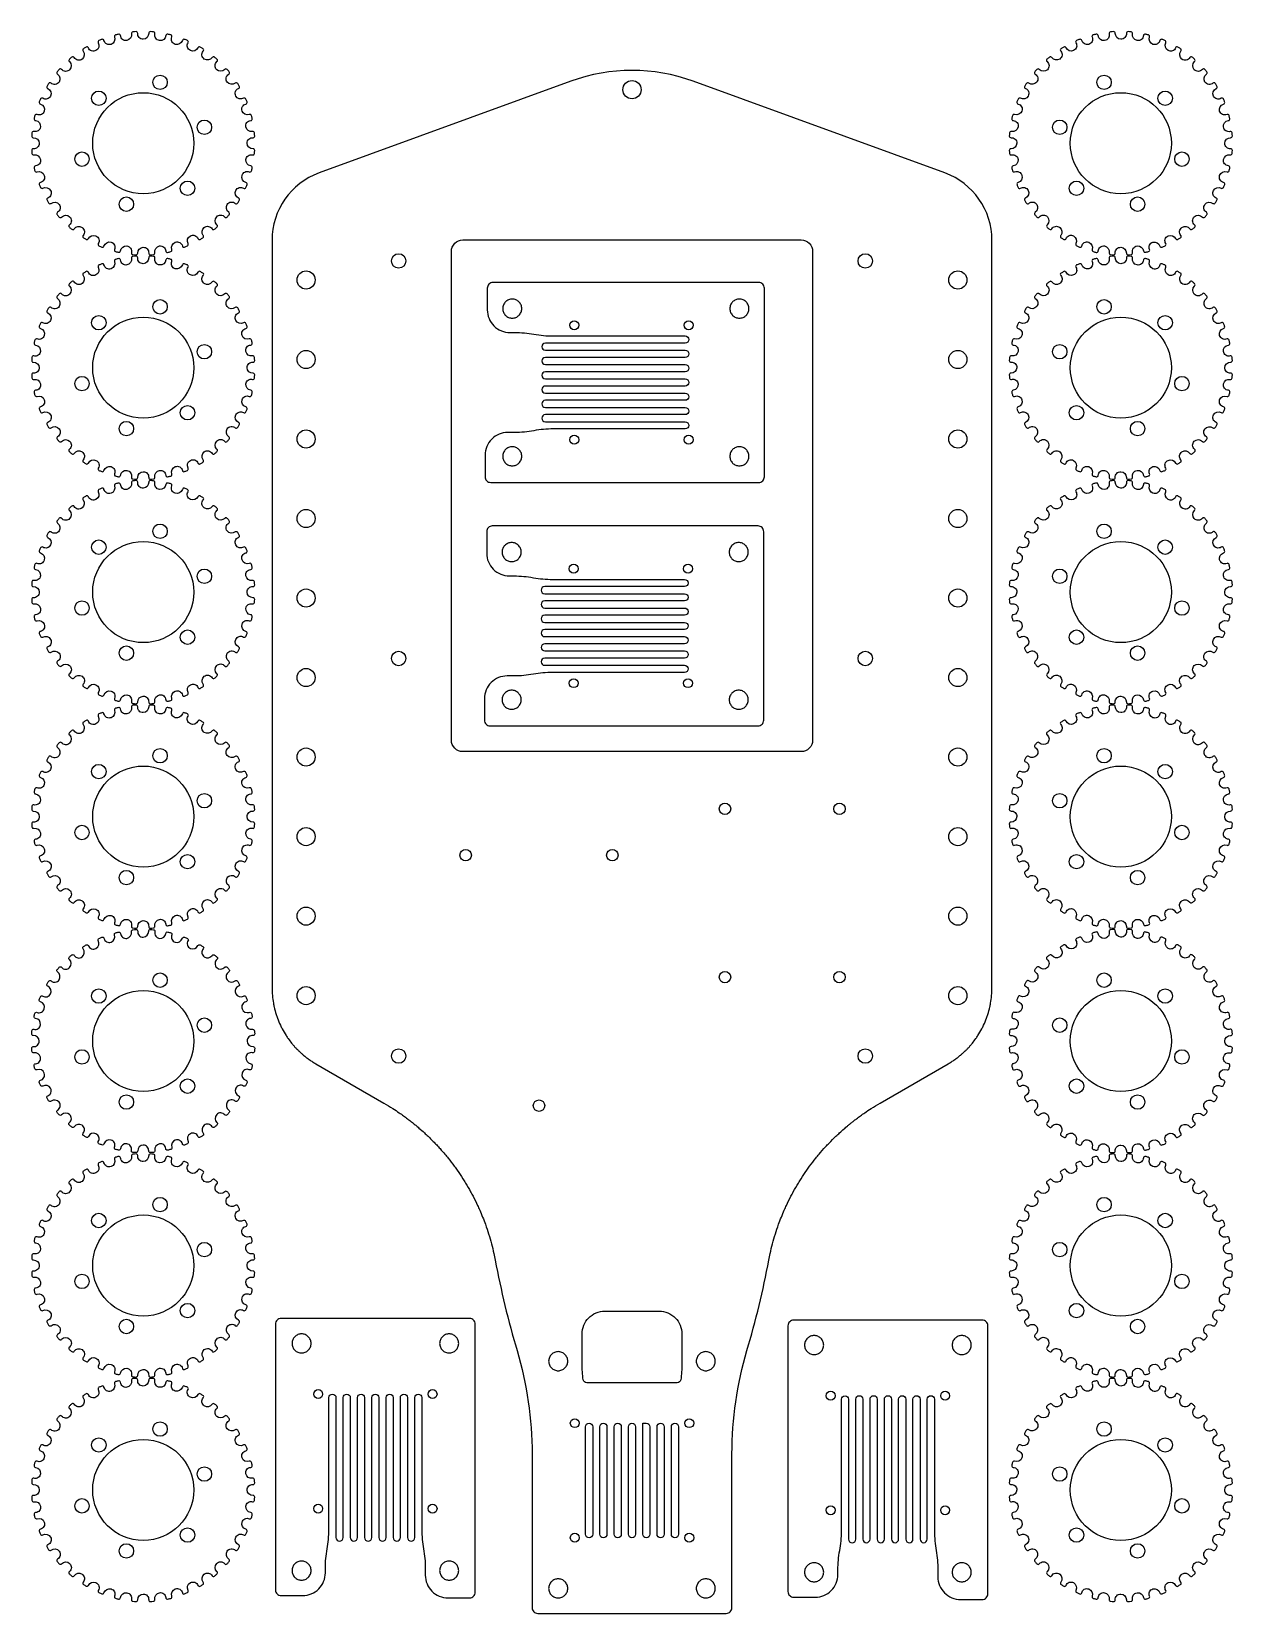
# Model space of a CAD drawing. Header units: inches. Extents: x -6.6 to 6.6, y -11.8 to 5.7.
import ezdxf

# ---------------------------------------------------------------- set-up
doc = ezdxf.new("R2010")
doc.units = ezdxf.units.IN
doc.header["$MEASUREMENT"] = 0

msp = doc.modelspace()

# ---------------------------------------------------------------- linework, layer by layer
for p, q in [((-3.442, -5.703), (-2.692, -6.136)), ((2.771, -6.136), (3.521, -5.703)), ((-0.26, -8.426), (0.34, -8.426))]:
    msp.add_line(p, q)
for points in [[(-5.471, 5.631, -0.41343), (-5.521, 5.557, -0.45371), (-5.591, 5.612, 0.462818), (-5.611, 5.627, 0.007018), (-5.645, 5.619, 0.442685), (-5.657, 5.596, -0.41343), (-5.695, 5.515, -0.45371), (-5.773, 5.558, 0.462818), (-5.796, 5.57, 0.007018), (-5.828, 5.557, 0.442685), (-5.836, 5.532, -0.41343), (-5.861, 5.447, -0.45371), (-5.945, 5.477, 0.462818), (-5.969, 5.485, 0.007018), (-5.999, 5.467, 0.442685), (-6.003, 5.441, -0.41343), (-6.014, 5.353, -0.45371), (-6.101, 5.37, 0.462818), (-6.127, 5.374, 0.007018), (-6.153, 5.352, 0.442685), (-6.154, 5.325, -0.41343), (-6.151, 5.236, -0.45371), (-6.24, 5.239, 0.462818), (-6.265, 5.24, 0.007018), (-6.288, 5.213, 0.442685), (-6.284, 5.187, -0.41343), (-6.267, 5.1, -0.45371), (-6.356, 5.089, 0.462818), (-6.381, 5.085, 0.007018), (-6.399, 5.056, 0.442685), (-6.391, 5.03, -0.41343), (-6.361, 4.946, -0.45371), (-6.447, 4.922, 0.462818), (-6.471, 4.914, 0.007018), (-6.485, 4.882, 0.442685), (-6.473, 4.858, -0.41343), (-6.43, 4.781, -0.45371), (-6.51, 4.743, 0.462818), (-6.534, 4.731, 0.007018), (-6.542, 4.698, 0.442685), (-6.526, 4.676, -0.41343), (-6.472, 4.606, -0.45371), (-6.545, 4.556, 0.462818), (-6.567, 4.541, 0.007018), (-6.569, 4.507, 0.442685), (-6.551, 4.488, -0.41343), (-6.486, 4.427, -0.45371), (-6.551, 4.366, 0.462818), (-6.569, 4.348, 0.007018), (-6.567, 4.314, 0.442685), (-6.545, 4.298, -0.41343), (-6.472, 4.248, -0.45371), (-6.526, 4.178, 0.462818), (-6.542, 4.157, 0.007018), (-6.534, 4.123, 0.442685), (-6.51, 4.111, -0.41343), (-6.43, 4.073, -0.45371), (-6.473, 3.995, 0.462818), (-6.485, 3.973, 0.007018), (-6.472, 3.941, 0.442685), (-6.447, 3.932, -0.41343), (-6.361, 3.907, -0.45371), (-6.391, 3.824, 0.462818), (-6.4, 3.799, 0.007018), (-6.382, 3.77, 0.442685), (-6.356, 3.765, -0.41343), (-6.267, 3.754, -0.45371), (-6.284, 3.667, 0.462818), (-6.289, 3.641, 0.007018), (-6.266, 3.615, 0.442685), (-6.24, 3.615, -0.41343), (-6.151, 3.618, -0.45371), (-6.154, 3.529, 0.462818), (-6.154, 3.503, 0.007018), (-6.128, 3.48, 0.442685), (-6.101, 3.484, -0.41343), (-6.014, 3.501, -0.45371), (-6.003, 3.413, 0.462818), (-6, 3.387, 0.007018), (-5.97, 3.369, 0.442685), (-5.945, 3.377, -0.41343), (-5.861, 3.407, -0.45371), (-5.836, 3.322, 0.462818), (-5.829, 3.297, 0.007018), (-5.797, 3.284, 0.442685), (-5.773, 3.295, -0.41343), (-5.695, 3.338, -0.45371), (-5.657, 3.258, 0.462818), (-5.646, 3.235, 0.007018), (-5.613, 3.227, 0.442685), (-5.591, 3.242, -0.41343), (-5.521, 3.296, -0.45371), (-5.471, 3.223, 0.462818), (-5.456, 3.202, 0.007018), (-5.421, 3.199, 0.442685), (-5.402, 3.218, -0.41343), (-5.341, 3.282, -0.45371), (-5.281, 3.218, 0.462818), (-5.263, 3.199, 0.007018), (-5.228, 3.202, 0.442685), (-5.212, 3.223, -0.41343), (-5.162, 3.296, -0.45371), (-5.092, 3.242, 0.462818), (-5.072, 3.226, 0.007018), (-5.038, 3.234, 0.442685), (-5.026, 3.258, -0.41343), (-4.988, 3.338, -0.45371), (-4.91, 3.295, 0.462818), (-4.887, 3.283, 0.007018), (-4.855, 3.297, 0.442685), (-4.847, 3.322, -0.41343), (-4.822, 3.407, -0.45371), (-4.738, 3.377, 0.462818), (-4.714, 3.368, 0.007018), (-4.684, 3.386, 0.442685), (-4.68, 3.413, -0.41343), (-4.669, 3.501, -0.45371), (-4.582, 3.484, 0.462818), (-4.556, 3.48, 0.007018), (-4.53, 3.502, 0.442685), (-4.529, 3.529, -0.41343), (-4.532, 3.618, -0.45371), (-4.443, 3.615, 0.462818), (-4.418, 3.614, 0.007018), (-4.395, 3.64, 0.442685), (-4.399, 3.667, -0.41343), (-4.416, 3.754, -0.45371), (-4.327, 3.765, 0.462818), (-4.302, 3.769, 0.007018), (-4.284, 3.798, 0.442685), (-4.292, 3.824, -0.41343), (-4.322, 3.907, -0.45371), (-4.236, 3.932, 0.462818), (-4.212, 3.94, 0.007018), (-4.198, 3.971, 0.442685), (-4.21, 3.995, -0.41343), (-4.253, 4.073, -0.45371), (-4.173, 4.111, 0.462818), (-4.149, 4.122, 0.007018), (-4.141, 4.156, 0.442685), (-4.157, 4.178, -0.41343), (-4.211, 4.248, -0.45371), (-4.138, 4.298, 0.462818), (-4.116, 4.313, 0.007018), (-4.114, 4.347, 0.442685), (-4.132, 4.366, -0.41343), (-4.197, 4.427, -0.45371), (-4.132, 4.488, 0.462818), (-4.114, 4.506, 0.007018), (-4.116, 4.54, 0.442685), (-4.138, 4.556, -0.41343), (-4.211, 4.606, -0.45371), (-4.157, 4.676, 0.462818), (-4.141, 4.697, 0.007018), (-4.149, 4.73, 0.442685), (-4.173, 4.743, -0.41343), (-4.253, 4.781, -0.45371), (-4.21, 4.858, 0.462818), (-4.198, 4.881, 0.007018), (-4.211, 4.913, 0.442685), (-4.236, 4.922, -0.41343), (-4.322, 4.946, -0.45371), (-4.292, 5.03, 0.462818), (-4.283, 5.054, 0.007018), (-4.301, 5.084, 0.442685), (-4.327, 5.089, -0.41343), (-4.416, 5.1, -0.45371), (-4.399, 5.187, 0.462818), (-4.394, 5.212, 0.007018), (-4.417, 5.239, 0.442685), (-4.443, 5.239, -0.41343), (-4.532, 5.236, -0.45371), (-4.529, 5.325, 0.462818), (-4.529, 5.351, 0.007018), (-4.555, 5.373, 0.442685), (-4.582, 5.37, -0.41343), (-4.669, 5.353, -0.45371), (-4.68, 5.441, 0.462818), (-4.683, 5.467, 0.007018), (-4.713, 5.485, 0.442685), (-4.738, 5.477, -0.41343), (-4.822, 5.447, -0.45371), (-4.847, 5.532, 0.462818), (-4.854, 5.557, 0.007018), (-4.886, 5.57, 0.442685), (-4.91, 5.558, -0.41343), (-4.988, 5.515, -0.45371), (-5.026, 5.596, 0.462818), (-5.037, 5.619, 0.007018), (-5.07, 5.627, 0.442685), (-5.092, 5.612, -0.41343), (-5.162, 5.557, -0.45371), (-5.212, 5.631, 0.462818), (-5.227, 5.652, 0.007018), (-5.262, 5.655, 0.442685), (-5.281, 5.636, -0.41343), (-5.341, 5.571, -0.45371), (-5.402, 5.636, 0.462818), (-5.42, 5.655, 0.007018), (-5.455, 5.652, 0.442685)], [(5.6, 5.557, -0.41343), (5.55, 5.631, 0.442685), (5.534, 5.652, 0.007018), (5.5, 5.655, 0.462818), (5.482, 5.636, -0.45371), (5.421, 5.571, -0.41343), (5.36, 5.636, 0.442685), (5.341, 5.655, 0.007018), (5.307, 5.652, 0.462818), (5.292, 5.631, -0.45371), (5.242, 5.557, -0.41343), (5.172, 5.612, 0.442685), (5.15, 5.627, 0.007018), (5.116, 5.619, 0.462818), (5.105, 5.596, -0.45371), (5.067, 5.515, -0.41343), (4.99, 5.558, 0.442685), (4.966, 5.57, 0.007018), (4.934, 5.557, 0.462818), (4.926, 5.532, -0.45371), (4.901, 5.447, -0.41343), (4.818, 5.477, 0.442685), (4.792, 5.485, 0.007018), (4.763, 5.467, 0.462818), (4.759, 5.441, -0.45371), (4.748, 5.353, -0.41343), (4.661, 5.37, 0.442685), (4.635, 5.373, 0.007018), (4.608, 5.351, 0.462818), (4.609, 5.325, -0.45371), (4.612, 5.236, -0.41343), (4.523, 5.239, 0.442685), (4.496, 5.239, 0.007018), (4.474, 5.212, 0.462818), (4.478, 5.187, -0.45371), (4.495, 5.1, -0.41343), (4.407, 5.089, 0.442685), (4.381, 5.084, 0.007018), (4.363, 5.054, 0.462818), (4.371, 5.03, -0.45371), (4.401, 4.946, -0.41343), (4.316, 4.922, 0.442685), (4.291, 4.913, 0.007018), (4.277, 4.881, 0.462818), (4.29, 4.858, -0.45371), (4.332, 4.781, -0.41343), (4.252, 4.743, 0.442685), (4.228, 4.73, 0.007018), (4.22, 4.697, 0.462818), (4.236, 4.676, -0.45371), (4.291, 4.606, -0.41343), (4.217, 4.556, 0.442685), (4.196, 4.54, 0.007018), (4.193, 4.506, 0.462818), (4.212, 4.488, -0.45371), (4.276, 4.427, -0.41343), (4.212, 4.366, 0.442685), (4.193, 4.347, 0.007018), (4.196, 4.313, 0.462818), (4.217, 4.298, -0.45371), (4.291, 4.248, -0.41343), (4.236, 4.178, 0.442685), (4.221, 4.156, 0.007018), (4.229, 4.122, 0.462818), (4.252, 4.111, -0.45371), (4.332, 4.073, -0.41343), (4.29, 3.995, 0.442685), (4.278, 3.971, 0.007018), (4.291, 3.94, 0.462818), (4.316, 3.932, -0.45371), (4.401, 3.907, -0.41343), (4.371, 3.824, 0.442685), (4.363, 3.798, 0.007018), (4.381, 3.769, 0.462818), (4.407, 3.765, -0.45371), (4.495, 3.754, -0.41343), (4.478, 3.667, 0.442685), (4.475, 3.64, 0.007018), (4.497, 3.614, 0.462818), (4.523, 3.615, -0.45371), (4.612, 3.618, -0.41343), (4.609, 3.529, 0.442685), (4.609, 3.502, 0.007018), (4.635, 3.48, 0.462818), (4.661, 3.484, -0.45371), (4.748, 3.501, -0.41343), (4.759, 3.413, 0.442685), (4.764, 3.386, 0.007018), (4.793, 3.368, 0.462818), (4.818, 3.377, -0.45371), (4.901, 3.407, -0.41343), (4.926, 3.322, 0.442685), (4.935, 3.297, 0.007018), (4.967, 3.283, 0.462818), (4.99, 3.295, -0.45371), (5.067, 3.338, -0.41343), (5.105, 3.258, 0.442685), (5.118, 3.234, 0.007018), (5.151, 3.226, 0.462818), (5.172, 3.242, -0.45371), (5.242, 3.296, -0.41343), (5.292, 3.223, 0.442685), (5.308, 3.202, 0.007018), (5.342, 3.199, 0.462818), (5.36, 3.218, -0.45371), (5.421, 3.282, -0.41343), (5.482, 3.218, 0.442685), (5.501, 3.199, 0.007018), (5.535, 3.202, 0.462818), (5.55, 3.223, -0.45371), (5.6, 3.296, -0.41343), (5.67, 3.242, 0.442685), (5.692, 3.227, 0.007018), (5.726, 3.235, 0.462818), (5.737, 3.258, -0.45371), (5.775, 3.338, -0.41343), (5.852, 3.295, 0.442685), (5.876, 3.284, 0.007018), (5.908, 3.297, 0.462818), (5.916, 3.322, -0.45371), (5.941, 3.407, -0.41343), (6.024, 3.377, 0.442685), (6.05, 3.369, 0.007018), (6.079, 3.387, 0.462818), (6.083, 3.413, -0.45371), (6.094, 3.501, -0.41343), (6.181, 3.484, 0.442685), (6.207, 3.48, 0.007018), (6.234, 3.503, 0.462818), (6.233, 3.529, -0.45371), (6.23, 3.618, -0.41343), (6.319, 3.615, 0.442685), (6.346, 3.615, 0.007018), (6.368, 3.641, 0.462818), (6.364, 3.667, -0.45371), (6.347, 3.754, -0.41343), (6.435, 3.765, 0.442685), (6.461, 3.77, 0.007018), (6.479, 3.799, 0.462818), (6.471, 3.824, -0.45371), (6.441, 3.907, -0.41343), (6.526, 3.932, 0.442685), (6.551, 3.941, 0.007018), (6.565, 3.973, 0.462818), (6.552, 3.995, -0.45371), (6.509, 4.073, -0.41343), (6.59, 4.111, 0.442685), (6.613, 4.123, 0.007018), (6.622, 4.157, 0.462818), (6.606, 4.178, -0.45371), (6.551, 4.248, -0.41343), (6.625, 4.298, 0.442685), (6.646, 4.314, 0.007018), (6.649, 4.348, 0.462818), (6.63, 4.366, -0.45371), (6.565, 4.427, -0.41343), (6.63, 4.488, 0.442685), (6.649, 4.507, 0.007018), (6.646, 4.541, 0.462818), (6.625, 4.556, -0.45371), (6.551, 4.606, -0.41343), (6.606, 4.676, 0.442685), (6.621, 4.698, 0.007018), (6.613, 4.731, 0.462818), (6.59, 4.743, -0.45371), (6.509, 4.781, -0.41343), (6.552, 4.858, 0.442685), (6.564, 4.882, 0.007018), (6.551, 4.914, 0.462818), (6.526, 4.922, -0.45371), (6.441, 4.946, -0.41343), (6.471, 5.03, 0.442685), (6.479, 5.056, 0.007018), (6.461, 5.085, 0.462818), (6.435, 5.089, -0.45371), (6.347, 5.1, -0.41343), (6.364, 5.187, 0.442685), (6.367, 5.213, 0.007018), (6.345, 5.24, 0.462818), (6.319, 5.239, -0.45371), (6.23, 5.236, -0.41343), (6.233, 5.325, 0.442685), (6.233, 5.352, 0.007018), (6.206, 5.374, 0.462818), (6.181, 5.37, -0.45371), (6.094, 5.353, -0.41343), (6.083, 5.441, 0.442685), (6.078, 5.467, 0.007018), (6.049, 5.485, 0.462818), (6.024, 5.477, -0.45371), (5.941, 5.447, -0.41343), (5.916, 5.532, 0.442685), (5.907, 5.557, 0.007018), (5.875, 5.57, 0.462818), (5.852, 5.558, -0.45371), (5.775, 5.515, -0.41343), (5.737, 5.596, 0.442685), (5.724, 5.619, 0.007018), (5.691, 5.627, 0.462818), (5.67, 5.612, -0.45371)], [(1.903, -2.268), (-1.823, -2.268, -0.414214), (-1.948, -2.143), (-1.948, 3.237, -0.414214), (-1.823, 3.362), (1.903, 3.362, -0.414214), (2.028, 3.237), (2.028, -2.143, -0.414214)], [(-5.471, 3.161, -0.41343), (-5.521, 3.087, -0.45371), (-5.591, 3.142, 0.462818), (-5.611, 3.157, 0.007018), (-5.645, 3.149, 0.442685), (-5.657, 3.126, -0.41343), (-5.695, 3.045, -0.45371), (-5.773, 3.088, 0.462818), (-5.796, 3.1, 0.007018), (-5.828, 3.087, 0.442685), (-5.836, 3.062, -0.41343), (-5.861, 2.977, -0.45371), (-5.945, 3.007, 0.462818), (-5.969, 3.015, 0.007018), (-5.999, 2.997, 0.442685), (-6.003, 2.971, -0.41343), (-6.014, 2.883, -0.45371), (-6.101, 2.9, 0.462818), (-6.127, 2.904, 0.007018), (-6.153, 2.882, 0.442685), (-6.154, 2.855, -0.41343), (-6.151, 2.766, -0.45371), (-6.24, 2.769, 0.462818), (-6.265, 2.77, 0.007018), (-6.288, 2.743, 0.442685), (-6.284, 2.717, -0.41343), (-6.267, 2.63, -0.45371), (-6.356, 2.619, 0.462818), (-6.381, 2.615, 0.007018), (-6.399, 2.586, 0.442685), (-6.391, 2.56, -0.41343), (-6.361, 2.476, -0.45371), (-6.447, 2.452, 0.462818), (-6.471, 2.444, 0.007018), (-6.485, 2.412, 0.442685), (-6.473, 2.388, -0.41343), (-6.43, 2.311, -0.45371), (-6.51, 2.273, 0.462818), (-6.534, 2.261, 0.007018), (-6.542, 2.228, 0.442685), (-6.526, 2.206, -0.41343), (-6.472, 2.136, -0.45371), (-6.545, 2.086, 0.462818), (-6.567, 2.071, 0.007018), (-6.569, 2.037, 0.442685), (-6.551, 2.018, -0.41343), (-6.486, 1.957, -0.45371), (-6.551, 1.896, 0.462818), (-6.569, 1.878, 0.007018), (-6.567, 1.844, 0.442685), (-6.545, 1.828, -0.41343), (-6.472, 1.778, -0.45371), (-6.526, 1.708, 0.462818), (-6.542, 1.687, 0.007018), (-6.534, 1.653, 0.442685), (-6.51, 1.641, -0.41343), (-6.43, 1.603, -0.45371), (-6.473, 1.525, 0.462818), (-6.485, 1.503, 0.007018), (-6.472, 1.471, 0.442685), (-6.447, 1.462, -0.41343), (-6.361, 1.437, -0.45371), (-6.391, 1.354, 0.462818), (-6.4, 1.329, 0.007018), (-6.382, 1.3, 0.442685), (-6.356, 1.295, -0.41343), (-6.267, 1.284, -0.45371), (-6.284, 1.197, 0.462818), (-6.289, 1.171, 0.007018), (-6.266, 1.145, 0.442685), (-6.24, 1.145, -0.41343), (-6.151, 1.148, -0.45371), (-6.154, 1.059, 0.462818), (-6.154, 1.033, 0.007018), (-6.128, 1.01, 0.442685), (-6.101, 1.014, -0.41343), (-6.014, 1.031, -0.45371), (-6.003, 0.943, 0.462818), (-6, 0.917, 0.007018), (-5.97, 0.899, 0.442685), (-5.945, 0.907, -0.41343), (-5.861, 0.937, -0.45371), (-5.836, 0.852, 0.462818), (-5.829, 0.827, 0.007018), (-5.797, 0.814, 0.442685), (-5.773, 0.825, -0.41343), (-5.695, 0.868, -0.45371), (-5.657, 0.788, 0.462818), (-5.646, 0.765, 0.007018), (-5.613, 0.757, 0.442685), (-5.591, 0.772, -0.41343), (-5.521, 0.826, -0.45371), (-5.471, 0.753, 0.462818), (-5.456, 0.732, 0.007018), (-5.421, 0.729, 0.442685), (-5.402, 0.748, -0.41343), (-5.341, 0.812, -0.45371), (-5.281, 0.748, 0.462818), (-5.263, 0.729, 0.007018), (-5.228, 0.732, 0.442685), (-5.212, 0.753, -0.41343), (-5.162, 0.826, -0.45371), (-5.092, 0.772, 0.462818), (-5.072, 0.756, 0.007018), (-5.038, 0.764, 0.442685), (-5.026, 0.788, -0.41343), (-4.988, 0.868, -0.45371), (-4.91, 0.825, 0.462818), (-4.887, 0.813, 0.007018), (-4.855, 0.827, 0.442685), (-4.847, 0.852, -0.41343), (-4.822, 0.937, -0.45371), (-4.738, 0.907, 0.462818), (-4.714, 0.898, 0.007018), (-4.684, 0.916, 0.442685), (-4.68, 0.943, -0.41343), (-4.669, 1.031, -0.45371), (-4.582, 1.014, 0.462818), (-4.556, 1.01, 0.007018), (-4.53, 1.032, 0.442685), (-4.529, 1.059, -0.41343), (-4.532, 1.148, -0.45371), (-4.443, 1.145, 0.462818), (-4.418, 1.144, 0.007018), (-4.395, 1.17, 0.442685), (-4.399, 1.197, -0.41343), (-4.416, 1.284, -0.45371), (-4.327, 1.295, 0.462818), (-4.302, 1.299, 0.007018), (-4.284, 1.328, 0.442685), (-4.292, 1.354, -0.41343), (-4.322, 1.437, -0.45371), (-4.236, 1.462, 0.462818), (-4.212, 1.47, 0.007018), (-4.198, 1.501, 0.442685), (-4.21, 1.525, -0.41343), (-4.253, 1.603, -0.45371), (-4.173, 1.641, 0.462818), (-4.149, 1.652, 0.007018), (-4.141, 1.686, 0.442685), (-4.157, 1.708, -0.41343), (-4.211, 1.778, -0.45371), (-4.138, 1.828, 0.462818), (-4.116, 1.843, 0.007018), (-4.114, 1.877, 0.442685), (-4.132, 1.896, -0.41343), (-4.197, 1.957, -0.45371), (-4.132, 2.018, 0.462818), (-4.114, 2.036, 0.007018), (-4.116, 2.07, 0.442685), (-4.138, 2.086, -0.41343), (-4.211, 2.136, -0.45371), (-4.157, 2.206, 0.462818), (-4.141, 2.227, 0.007018), (-4.149, 2.26, 0.442685), (-4.173, 2.273, -0.41343), (-4.253, 2.311, -0.45371), (-4.21, 2.388, 0.462818), (-4.198, 2.411, 0.007018), (-4.211, 2.443, 0.442685), (-4.236, 2.452, -0.41343), (-4.322, 2.476, -0.45371), (-4.292, 2.56, 0.462818), (-4.283, 2.584, 0.007018), (-4.301, 2.614, 0.442685), (-4.327, 2.619, -0.41343), (-4.416, 2.63, -0.45371), (-4.399, 2.717, 0.462818), (-4.394, 2.742, 0.007018), (-4.417, 2.769, 0.442685), (-4.443, 2.769, -0.41343), (-4.532, 2.766, -0.45371), (-4.529, 2.855, 0.462818), (-4.529, 2.881, 0.007018), (-4.555, 2.903, 0.442685), (-4.582, 2.9, -0.41343), (-4.669, 2.883, -0.45371), (-4.68, 2.971, 0.462818), (-4.683, 2.997, 0.007018), (-4.713, 3.015, 0.442685), (-4.738, 3.007, -0.41343), (-4.822, 2.977, -0.45371), (-4.847, 3.062, 0.462818), (-4.854, 3.087, 0.007018), (-4.886, 3.1, 0.442685), (-4.91, 3.088, -0.41343), (-4.988, 3.045, -0.45371), (-5.026, 3.126, 0.462818), (-5.037, 3.149, 0.007018), (-5.07, 3.157, 0.442685), (-5.092, 3.142, -0.41343), (-5.162, 3.087, -0.45371), (-5.212, 3.161, 0.462818), (-5.227, 3.182, 0.007018), (-5.262, 3.185, 0.442685), (-5.281, 3.166, -0.41343), (-5.341, 3.101, -0.45371), (-5.402, 3.166, 0.462818), (-5.42, 3.185, 0.007018), (-5.455, 3.182, 0.442685)], [(5.6, 3.087, -0.41343), (5.55, 3.161, 0.442685), (5.534, 3.182, 0.007018), (5.5, 3.185, 0.462818), (5.482, 3.166, -0.45371), (5.421, 3.101, -0.41343), (5.36, 3.166, 0.442685), (5.341, 3.185, 0.007018), (5.307, 3.182, 0.462818), (5.292, 3.161, -0.45371), (5.242, 3.087, -0.41343), (5.172, 3.142, 0.442685), (5.15, 3.157, 0.007018), (5.116, 3.149, 0.462818), (5.105, 3.126, -0.45371), (5.067, 3.045, -0.41343), (4.99, 3.088, 0.442685), (4.966, 3.1, 0.007018), (4.934, 3.087, 0.462818), (4.926, 3.062, -0.45371), (4.901, 2.977, -0.41343), (4.818, 3.007, 0.442685), (4.792, 3.015, 0.007018), (4.763, 2.997, 0.462818), (4.759, 2.971, -0.45371), (4.748, 2.883, -0.41343), (4.661, 2.9, 0.442685), (4.635, 2.903, 0.007018), (4.608, 2.881, 0.462818), (4.609, 2.855, -0.45371), (4.612, 2.766, -0.41343), (4.523, 2.769, 0.442685), (4.496, 2.769, 0.007018), (4.474, 2.742, 0.462818), (4.478, 2.717, -0.45371), (4.495, 2.63, -0.41343), (4.407, 2.619, 0.442685), (4.381, 2.614, 0.007018), (4.363, 2.584, 0.462818), (4.371, 2.56, -0.45371), (4.401, 2.476, -0.41343), (4.316, 2.452, 0.442685), (4.291, 2.443, 0.007018), (4.277, 2.411, 0.462818), (4.29, 2.388, -0.45371), (4.332, 2.311, -0.41343), (4.252, 2.273, 0.442685), (4.228, 2.26, 0.007018), (4.22, 2.227, 0.462818), (4.236, 2.206, -0.45371), (4.291, 2.136, -0.41343), (4.217, 2.086, 0.442685), (4.196, 2.07, 0.007018), (4.193, 2.036, 0.462818), (4.212, 2.018, -0.45371), (4.276, 1.957, -0.41343), (4.212, 1.896, 0.442685), (4.193, 1.877, 0.007018), (4.196, 1.843, 0.462818), (4.217, 1.828, -0.45371), (4.291, 1.778, -0.41343), (4.236, 1.708, 0.442685), (4.221, 1.686, 0.007018), (4.229, 1.652, 0.462818), (4.252, 1.641, -0.45371), (4.332, 1.603, -0.41343), (4.29, 1.525, 0.442685), (4.278, 1.501, 0.007018), (4.291, 1.47, 0.462818), (4.316, 1.462, -0.45371), (4.401, 1.437, -0.41343), (4.371, 1.354, 0.442685), (4.363, 1.328, 0.007018), (4.381, 1.299, 0.462818), (4.407, 1.295, -0.45371), (4.495, 1.284, -0.41343), (4.478, 1.197, 0.442685), (4.475, 1.17, 0.007018), (4.497, 1.144, 0.462818), (4.523, 1.145, -0.45371), (4.612, 1.148, -0.41343), (4.609, 1.059, 0.442685), (4.609, 1.032, 0.007018), (4.635, 1.01, 0.462818), (4.661, 1.014, -0.45371), (4.748, 1.031, -0.41343), (4.759, 0.943, 0.442685), (4.764, 0.916, 0.007018), (4.793, 0.898, 0.462818), (4.818, 0.907, -0.45371), (4.901, 0.937, -0.41343), (4.926, 0.852, 0.442685), (4.935, 0.827, 0.007018), (4.967, 0.813, 0.462818), (4.99, 0.825, -0.45371), (5.067, 0.868, -0.41343), (5.105, 0.788, 0.442685), (5.118, 0.764, 0.007018), (5.151, 0.756, 0.462818), (5.172, 0.772, -0.45371), (5.242, 0.826, -0.41343), (5.292, 0.753, 0.442685), (5.308, 0.732, 0.007018), (5.342, 0.729, 0.462818), (5.36, 0.748, -0.45371), (5.421, 0.812, -0.41343), (5.482, 0.748, 0.442685), (5.501, 0.729, 0.007018), (5.535, 0.732, 0.462818), (5.55, 0.753, -0.45371), (5.6, 0.826, -0.41343), (5.67, 0.772, 0.442685), (5.692, 0.757, 0.007018), (5.726, 0.765, 0.462818), (5.737, 0.788, -0.45371), (5.775, 0.868, -0.41343), (5.852, 0.825, 0.442685), (5.876, 0.814, 0.007018), (5.908, 0.827, 0.462818), (5.916, 0.852, -0.45371), (5.941, 0.937, -0.41343), (6.024, 0.907, 0.442685), (6.05, 0.899, 0.007018), (6.079, 0.917, 0.462818), (6.083, 0.943, -0.45371), (6.094, 1.031, -0.41343), (6.181, 1.014, 0.442685), (6.207, 1.01, 0.007018), (6.234, 1.033, 0.462818), (6.233, 1.059, -0.45371), (6.23, 1.148, -0.41343), (6.319, 1.145, 0.442685), (6.346, 1.145, 0.007018), (6.368, 1.171, 0.462818), (6.364, 1.197, -0.45371), (6.347, 1.284, -0.41343), (6.435, 1.295, 0.442685), (6.461, 1.3, 0.007018), (6.479, 1.329, 0.462818), (6.471, 1.354, -0.45371), (6.441, 1.437, -0.41343), (6.526, 1.462, 0.442685), (6.551, 1.471, 0.007018), (6.565, 1.503, 0.462818), (6.552, 1.525, -0.45371), (6.509, 1.603, -0.41343), (6.59, 1.641, 0.442685), (6.613, 1.653, 0.007018), (6.622, 1.687, 0.462818), (6.606, 1.708, -0.45371), (6.551, 1.778, -0.41343), (6.625, 1.828, 0.442685), (6.646, 1.844, 0.007018), (6.649, 1.878, 0.462818), (6.63, 1.896, -0.45371), (6.565, 1.957, -0.41343), (6.63, 2.018, 0.442685), (6.649, 2.037, 0.007018), (6.646, 2.071, 0.462818), (6.625, 2.086, -0.45371), (6.551, 2.136, -0.41343), (6.606, 2.206, 0.442685), (6.621, 2.228, 0.007018), (6.613, 2.261, 0.462818), (6.59, 2.273, -0.45371), (6.509, 2.311, -0.41343), (6.552, 2.388, 0.442685), (6.564, 2.412, 0.007018), (6.551, 2.444, 0.462818), (6.526, 2.452, -0.45371), (6.441, 2.476, -0.41343), (6.471, 2.56, 0.442685), (6.479, 2.586, 0.007018), (6.461, 2.615, 0.462818), (6.435, 2.619, -0.45371), (6.347, 2.63, -0.41343), (6.364, 2.717, 0.442685), (6.367, 2.743, 0.007018), (6.345, 2.77, 0.462818), (6.319, 2.769, -0.45371), (6.23, 2.766, -0.41343), (6.233, 2.855, 0.442685), (6.233, 2.882, 0.007018), (6.206, 2.904, 0.462818), (6.181, 2.9, -0.45371), (6.094, 2.883, -0.41343), (6.083, 2.971, 0.442685), (6.078, 2.997, 0.007018), (6.049, 3.015, 0.462818), (6.024, 3.007, -0.45371), (5.941, 2.977, -0.41343), (5.916, 3.062, 0.442685), (5.907, 3.087, 0.007018), (5.875, 3.1, 0.462818), (5.852, 3.088, -0.45371), (5.775, 3.045, -0.41343), (5.737, 3.126, 0.442685), (5.724, 3.149, 0.007018), (5.691, 3.157, 0.462818), (5.67, 3.142, -0.45371)], [(0.625, 2.149, -1), (0.625, 2.07), (-0.914, 2.07, 1), (-0.914, 1.991), (0.625, 1.991, -1), (0.625, 1.912), (-0.914, 1.912, 1), (-0.914, 1.834), (0.625, 1.834, -1), (0.625, 1.755), (-0.914, 1.755, 1), (-0.914, 1.676), (0.625, 1.676, -1), (0.625, 1.598), (-0.914, 1.598, 1), (-0.914, 1.519), (0.625, 1.519, -1), (0.625, 1.44), (-0.914, 1.44, 1), (-0.914, 1.361), (0.625, 1.361, -1), (0.625, 1.283), (-0.828, 1.283, 0.045045), (-1.04, 1.263, -0.045045), (-1.251, 1.244), (-1.328, 1.244, 0.414214), (-1.578, 0.994), (-1.578, 0.757, 0.414214), (-1.516, 0.694), (1.434, 0.694, 0.414214), (1.497, 0.757), (1.497, 2.832, 0.414214), (1.434, 2.894), (-1.491, 2.894, 0.414214), (-1.553, 2.832), (-1.553, 2.594, 0.414214), (-1.303, 2.344), (-1.251, 2.344, -0.045045), (-1.04, 2.325, 0.045045), (-0.828, 2.306), (0.625, 2.306, -1), (0.625, 2.227), (-0.914, 2.227, 1), (-0.914, 2.149)], [(-5.471, 0.691, -0.41343), (-5.521, 0.617, -0.45371), (-5.591, 0.672, 0.462818), (-5.611, 0.687, 0.007018), (-5.645, 0.679, 0.442685), (-5.657, 0.656, -0.41343), (-5.695, 0.575, -0.45371), (-5.773, 0.618, 0.462818), (-5.796, 0.63, 0.007018), (-5.828, 0.617, 0.442685), (-5.836, 0.592, -0.41343), (-5.861, 0.507, -0.45371), (-5.945, 0.537, 0.462818), (-5.969, 0.545, 0.007018), (-5.999, 0.527, 0.442685), (-6.003, 0.501, -0.41343), (-6.014, 0.413, -0.45371), (-6.101, 0.43, 0.462818), (-6.127, 0.434, 0.007018), (-6.153, 0.412, 0.442685), (-6.154, 0.385, -0.41343), (-6.151, 0.296, -0.45371), (-6.24, 0.299, 0.462818), (-6.265, 0.3, 0.007018), (-6.288, 0.273, 0.442685), (-6.284, 0.247, -0.41343), (-6.267, 0.16, -0.45371), (-6.356, 0.149, 0.462818), (-6.381, 0.145, 0.007018), (-6.399, 0.116, 0.442685), (-6.391, 0.09, -0.41343), (-6.361, 0.006, -0.45371), (-6.447, -0.018, 0.462818), (-6.471, -0.026, 0.007018), (-6.485, -0.058, 0.442685), (-6.473, -0.082, -0.41343), (-6.43, -0.159, -0.45371), (-6.51, -0.197, 0.462818), (-6.534, -0.209, 0.007018), (-6.542, -0.242, 0.442685), (-6.526, -0.264, -0.41343), (-6.472, -0.334, -0.45371), (-6.545, -0.384, 0.462818), (-6.567, -0.399, 0.007018), (-6.569, -0.433, 0.442685), (-6.551, -0.452, -0.41343), (-6.486, -0.513, -0.45371), (-6.551, -0.574, 0.462818), (-6.569, -0.592, 0.007018), (-6.567, -0.626, 0.442685), (-6.545, -0.642, -0.41343), (-6.472, -0.692, -0.45371), (-6.526, -0.762, 0.462818), (-6.542, -0.783, 0.007018), (-6.534, -0.817, 0.442685), (-6.51, -0.829, -0.41343), (-6.43, -0.867, -0.45371), (-6.473, -0.945, 0.462818), (-6.485, -0.967, 0.007018), (-6.472, -0.999, 0.442685), (-6.447, -1.008, -0.41343), (-6.361, -1.033, -0.45371), (-6.391, -1.116, 0.462818), (-6.4, -1.141, 0.007018), (-6.382, -1.17, 0.442685), (-6.356, -1.175, -0.41343), (-6.267, -1.186, -0.45371), (-6.284, -1.273, 0.462818), (-6.289, -1.299, 0.007018), (-6.266, -1.325, 0.442685), (-6.24, -1.325, -0.41343), (-6.151, -1.322, -0.45371), (-6.154, -1.411, 0.462818), (-6.154, -1.437, 0.007018), (-6.128, -1.46, 0.442685), (-6.101, -1.456, -0.41343), (-6.014, -1.439, -0.45371), (-6.003, -1.527, 0.462818), (-6, -1.553, 0.007018), (-5.97, -1.571, 0.442685), (-5.945, -1.563, -0.41343), (-5.861, -1.533, -0.45371), (-5.836, -1.618, 0.462818), (-5.829, -1.643, 0.007018), (-5.797, -1.656, 0.442685), (-5.773, -1.645, -0.41343), (-5.695, -1.602, -0.45371), (-5.657, -1.682, 0.462818), (-5.646, -1.705, 0.007018), (-5.613, -1.713, 0.442685), (-5.591, -1.698, -0.41343), (-5.521, -1.644, -0.45371), (-5.471, -1.717, 0.462818), (-5.456, -1.738, 0.007018), (-5.421, -1.741, 0.442685), (-5.402, -1.722, -0.41343), (-5.341, -1.658, -0.45371), (-5.281, -1.722, 0.462818), (-5.263, -1.741, 0.007018), (-5.228, -1.738, 0.442685), (-5.212, -1.717, -0.41343), (-5.162, -1.644, -0.45371), (-5.092, -1.698, 0.462818), (-5.072, -1.714, 0.007018), (-5.038, -1.706, 0.442685), (-5.026, -1.682, -0.41343), (-4.988, -1.602, -0.45371), (-4.91, -1.645, 0.462818), (-4.887, -1.657, 0.007018), (-4.855, -1.643, 0.442685), (-4.847, -1.618, -0.41343), (-4.822, -1.533, -0.45371), (-4.738, -1.563, 0.462818), (-4.714, -1.572, 0.007018), (-4.684, -1.554, 0.442685), (-4.68, -1.527, -0.41343), (-4.669, -1.439, -0.45371), (-4.582, -1.456, 0.462818), (-4.556, -1.46, 0.007018), (-4.53, -1.438, 0.442685), (-4.529, -1.411, -0.41343), (-4.532, -1.322, -0.45371), (-4.443, -1.325, 0.462818), (-4.418, -1.326, 0.007018), (-4.395, -1.3, 0.442685), (-4.399, -1.273, -0.41343), (-4.416, -1.186, -0.45371), (-4.327, -1.175, 0.462818), (-4.302, -1.171, 0.007018), (-4.284, -1.142, 0.442685), (-4.292, -1.116, -0.41343), (-4.322, -1.033, -0.45371), (-4.236, -1.008, 0.462818), (-4.212, -1, 0.007018), (-4.198, -0.969, 0.442685), (-4.21, -0.945, -0.41343), (-4.253, -0.867, -0.45371), (-4.173, -0.829, 0.462818), (-4.149, -0.818, 0.007018), (-4.141, -0.784, 0.442685), (-4.157, -0.762, -0.41343), (-4.211, -0.692, -0.45371), (-4.138, -0.642, 0.462818), (-4.116, -0.627, 0.007018), (-4.114, -0.593, 0.442685), (-4.132, -0.574, -0.41343), (-4.197, -0.513, -0.45371), (-4.132, -0.452, 0.462818), (-4.114, -0.434, 0.007018), (-4.116, -0.4, 0.442685), (-4.138, -0.384, -0.41343), (-4.211, -0.334, -0.45371), (-4.157, -0.264, 0.462818), (-4.141, -0.243, 0.007018), (-4.149, -0.21, 0.442685), (-4.173, -0.197, -0.41343), (-4.253, -0.159, -0.45371), (-4.21, -0.082, 0.462818), (-4.198, -0.059, 0.007018), (-4.211, -0.027, 0.442685), (-4.236, -0.018, -0.41343), (-4.322, 0.006, -0.45371), (-4.292, 0.09, 0.462818), (-4.283, 0.114, 0.007018), (-4.301, 0.144, 0.442685), (-4.327, 0.149, -0.41343), (-4.416, 0.16, -0.45371), (-4.399, 0.247, 0.462818), (-4.394, 0.272, 0.007018), (-4.417, 0.299, 0.442685), (-4.443, 0.299, -0.41343), (-4.532, 0.296, -0.45371), (-4.529, 0.385, 0.462818), (-4.529, 0.411, 0.007018), (-4.555, 0.433, 0.442685), (-4.582, 0.43, -0.41343), (-4.669, 0.413, -0.45371), (-4.68, 0.501, 0.462818), (-4.683, 0.527, 0.007018), (-4.713, 0.545, 0.442685), (-4.738, 0.537, -0.41343), (-4.822, 0.507, -0.45371), (-4.847, 0.592, 0.462818), (-4.854, 0.617, 0.007018), (-4.886, 0.63, 0.442685), (-4.91, 0.618, -0.41343), (-4.988, 0.575, -0.45371), (-5.026, 0.656, 0.462818), (-5.037, 0.679, 0.007018), (-5.07, 0.687, 0.442685), (-5.092, 0.672, -0.41343), (-5.162, 0.617, -0.45371), (-5.212, 0.691, 0.462818), (-5.227, 0.712, 0.007018), (-5.262, 0.715, 0.442685), (-5.281, 0.696, -0.41343), (-5.341, 0.631, -0.45371), (-5.402, 0.696, 0.462818), (-5.42, 0.715, 0.007018), (-5.455, 0.712, 0.442685)], [(5.6, 0.617, -0.41343), (5.55, 0.691, 0.442685), (5.534, 0.712, 0.007018), (5.5, 0.715, 0.462818), (5.482, 0.696, -0.45371), (5.421, 0.631, -0.41343), (5.36, 0.696, 0.442685), (5.341, 0.715, 0.007018), (5.307, 0.712, 0.462818), (5.292, 0.691, -0.45371), (5.242, 0.617, -0.41343), (5.172, 0.672, 0.442685), (5.15, 0.687, 0.007018), (5.116, 0.679, 0.462818), (5.105, 0.656, -0.45371), (5.067, 0.575, -0.41343), (4.99, 0.618, 0.442685), (4.966, 0.63, 0.007018), (4.934, 0.617, 0.462818), (4.926, 0.592, -0.45371), (4.901, 0.507, -0.41343), (4.818, 0.537, 0.442685), (4.792, 0.545, 0.007018), (4.763, 0.527, 0.462818), (4.759, 0.501, -0.45371), (4.748, 0.413, -0.41343), (4.661, 0.43, 0.442685), (4.635, 0.433, 0.007018), (4.608, 0.411, 0.462818), (4.609, 0.385, -0.45371), (4.612, 0.296, -0.41343), (4.523, 0.299, 0.442685), (4.496, 0.299, 0.007018), (4.474, 0.272, 0.462818), (4.478, 0.247, -0.45371), (4.495, 0.16, -0.41343), (4.407, 0.149, 0.442685), (4.381, 0.144, 0.007018), (4.363, 0.114, 0.462818), (4.371, 0.09, -0.45371), (4.401, 0.006, -0.41343), (4.316, -0.018, 0.442685), (4.291, -0.027, 0.007018), (4.277, -0.059, 0.462818), (4.29, -0.082, -0.45371), (4.332, -0.159, -0.41343), (4.252, -0.197, 0.442685), (4.228, -0.21, 0.007018), (4.22, -0.243, 0.462818), (4.236, -0.264, -0.45371), (4.291, -0.334, -0.41343), (4.217, -0.384, 0.442685), (4.196, -0.4, 0.007018), (4.193, -0.434, 0.462818), (4.212, -0.452, -0.45371), (4.276, -0.513, -0.41343), (4.212, -0.574, 0.442685), (4.193, -0.593, 0.007018), (4.196, -0.627, 0.462818), (4.217, -0.642, -0.45371), (4.291, -0.692, -0.41343), (4.236, -0.762, 0.442685), (4.221, -0.784, 0.007018), (4.229, -0.818, 0.462818), (4.252, -0.829, -0.45371), (4.332, -0.867, -0.41343), (4.29, -0.945, 0.442685), (4.278, -0.969, 0.007018), (4.291, -1, 0.462818), (4.316, -1.008, -0.45371), (4.401, -1.033, -0.41343), (4.371, -1.116, 0.442685), (4.363, -1.142, 0.007018), (4.381, -1.171, 0.462818), (4.407, -1.175, -0.45371), (4.495, -1.186, -0.41343), (4.478, -1.273, 0.442685), (4.475, -1.3, 0.007018), (4.497, -1.326, 0.462818), (4.523, -1.325, -0.45371), (4.612, -1.322, -0.41343), (4.609, -1.411, 0.442685), (4.609, -1.438, 0.007018), (4.635, -1.46, 0.462818), (4.661, -1.456, -0.45371), (4.748, -1.439, -0.41343), (4.759, -1.527, 0.442685), (4.764, -1.554, 0.007018), (4.793, -1.572, 0.462818), (4.818, -1.563, -0.45371), (4.901, -1.533, -0.41343), (4.926, -1.618, 0.442685), (4.935, -1.643, 0.007018), (4.967, -1.657, 0.462818), (4.99, -1.645, -0.45371), (5.067, -1.602, -0.41343), (5.105, -1.682, 0.442685), (5.118, -1.706, 0.007018), (5.151, -1.714, 0.462818), (5.172, -1.698, -0.45371), (5.242, -1.644, -0.41343), (5.292, -1.717, 0.442685), (5.308, -1.738, 0.007018), (5.342, -1.741, 0.462818), (5.36, -1.722, -0.45371), (5.421, -1.658, -0.41343), (5.482, -1.722, 0.442685), (5.501, -1.741, 0.007018), (5.535, -1.738, 0.462818), (5.55, -1.717, -0.45371), (5.6, -1.644, -0.41343), (5.67, -1.698, 0.442685), (5.692, -1.713, 0.007018), (5.726, -1.705, 0.462818), (5.737, -1.682, -0.45371), (5.775, -1.602, -0.41343), (5.852, -1.645, 0.442685), (5.876, -1.656, 0.007018), (5.908, -1.643, 0.462818), (5.916, -1.618, -0.45371), (5.941, -1.533, -0.41343), (6.024, -1.563, 0.442685), (6.05, -1.571, 0.007018), (6.079, -1.553, 0.462818), (6.083, -1.527, -0.45371), (6.094, -1.439, -0.41343), (6.181, -1.456, 0.442685), (6.207, -1.46, 0.007018), (6.234, -1.437, 0.462818), (6.233, -1.411, -0.45371), (6.23, -1.322, -0.41343), (6.319, -1.325, 0.442685), (6.346, -1.325, 0.007018), (6.368, -1.299, 0.462818), (6.364, -1.273, -0.45371), (6.347, -1.186, -0.41343), (6.435, -1.175, 0.442685), (6.461, -1.17, 0.007018), (6.479, -1.141, 0.462818), (6.471, -1.116, -0.45371), (6.441, -1.033, -0.41343), (6.526, -1.008, 0.442685), (6.551, -0.999, 0.007018), (6.565, -0.967, 0.462818), (6.552, -0.945, -0.45371), (6.509, -0.867, -0.41343), (6.59, -0.829, 0.442685), (6.613, -0.817, 0.007018), (6.622, -0.783, 0.462818), (6.606, -0.762, -0.45371), (6.551, -0.692, -0.41343), (6.625, -0.642, 0.442685), (6.646, -0.626, 0.007018), (6.649, -0.592, 0.462818), (6.63, -0.574, -0.45371), (6.565, -0.513, -0.41343), (6.63, -0.452, 0.442685), (6.649, -0.433, 0.007018), (6.646, -0.399, 0.462818), (6.625, -0.384, -0.45371), (6.551, -0.334, -0.41343), (6.606, -0.264, 0.442685), (6.621, -0.242, 0.007018), (6.613, -0.209, 0.462818), (6.59, -0.197, -0.45371), (6.509, -0.159, -0.41343), (6.552, -0.082, 0.442685), (6.564, -0.058, 0.007018), (6.551, -0.026, 0.462818), (6.526, -0.018, -0.45371), (6.441, 0.006, -0.41343), (6.471, 0.09, 0.442685), (6.479, 0.116, 0.007018), (6.461, 0.145, 0.462818), (6.435, 0.149, -0.45371), (6.347, 0.16, -0.41343), (6.364, 0.247, 0.442685), (6.367, 0.273, 0.007018), (6.345, 0.3, 0.462818), (6.319, 0.299, -0.45371), (6.23, 0.296, -0.41343), (6.233, 0.385, 0.442685), (6.233, 0.412, 0.007018), (6.206, 0.434, 0.462818), (6.181, 0.43, -0.45371), (6.094, 0.413, -0.41343), (6.083, 0.501, 0.442685), (6.078, 0.527, 0.007018), (6.049, 0.545, 0.462818), (6.024, 0.537, -0.45371), (5.941, 0.507, -0.41343), (5.916, 0.592, 0.442685), (5.907, 0.617, 0.007018), (5.875, 0.63, 0.462818), (5.852, 0.618, -0.45371), (5.775, 0.575, -0.41343), (5.737, 0.656, 0.442685), (5.724, 0.679, 0.007018), (5.691, 0.687, 0.462818), (5.67, 0.672, -0.45371)], [(-1.31, -0.335), (-1.258, -0.335, -0.045045), (-1.046, -0.354, 0.045045), (-0.835, -0.373), (0.618, -0.373, -1), (0.618, -0.452), (-0.921, -0.452, 1), (-0.921, -0.531), (0.618, -0.531, -1), (0.618, -0.609), (-0.921, -0.609, 1), (-0.921, -0.688), (0.618, -0.688, -1), (0.618, -0.767), (-0.921, -0.767, 1), (-0.921, -0.846), (0.618, -0.846, -1), (0.618, -0.924), (-0.921, -0.924, 1), (-0.921, -1.003), (0.618, -1.003, -1), (0.618, -1.082), (-0.921, -1.082, 1), (-0.921, -1.16), (0.618, -1.16, -1), (0.618, -1.239), (-0.921, -1.239, 1), (-0.921, -1.318), (0.618, -1.318, -1), (0.618, -1.397), (-0.835, -1.397, 0.045045), (-1.046, -1.416, -0.045045), (-1.258, -1.435), (-1.335, -1.435, 0.414214), (-1.585, -1.685), (-1.585, -1.922, 0.414214), (-1.523, -1.985), (1.427, -1.985, 0.414214), (1.49, -1.922), (1.49, 0.152, 0.414214), (1.427, 0.215), (-1.498, 0.215, 0.414214), (-1.56, 0.152), (-1.56, -0.085, 0.414214)], [(-5.471, -1.779, -0.41343), (-5.521, -1.853, -0.45371), (-5.591, -1.798, 0.462818), (-5.611, -1.783, 0.007018), (-5.645, -1.791, 0.442685), (-5.657, -1.814, -0.41343), (-5.695, -1.895, -0.45371), (-5.773, -1.852, 0.462818), (-5.796, -1.84, 0.007018), (-5.828, -1.853, 0.442685), (-5.836, -1.878, -0.41343), (-5.861, -1.963, -0.45371), (-5.945, -1.933, 0.462818), (-5.969, -1.925, 0.007018), (-5.999, -1.943, 0.442685), (-6.003, -1.969, -0.41343), (-6.014, -2.057, -0.45371), (-6.101, -2.04, 0.462818), (-6.127, -2.036, 0.007018), (-6.153, -2.058, 0.442685), (-6.154, -2.085, -0.41343), (-6.151, -2.174, -0.45371), (-6.24, -2.171, 0.462818), (-6.265, -2.17, 0.007018), (-6.288, -2.197, 0.442685), (-6.284, -2.223, -0.41343), (-6.267, -2.31, -0.45371), (-6.356, -2.321, 0.462818), (-6.381, -2.325, 0.007018), (-6.399, -2.354, 0.442685), (-6.391, -2.38, -0.41343), (-6.361, -2.464, -0.45371), (-6.447, -2.488, 0.462818), (-6.471, -2.496, 0.007018), (-6.485, -2.528, 0.442685), (-6.473, -2.552, -0.41343), (-6.43, -2.629, -0.45371), (-6.51, -2.667, 0.462818), (-6.534, -2.679, 0.007018), (-6.542, -2.712, 0.442685), (-6.526, -2.734, -0.41343), (-6.472, -2.804, -0.45371), (-6.545, -2.854, 0.462818), (-6.567, -2.869, 0.007018), (-6.569, -2.903, 0.442685), (-6.551, -2.922, -0.41343), (-6.486, -2.983, -0.45371), (-6.551, -3.044, 0.462818), (-6.569, -3.062, 0.007018), (-6.567, -3.096, 0.442685), (-6.545, -3.112, -0.41343), (-6.472, -3.162, -0.45371), (-6.526, -3.232, 0.462818), (-6.542, -3.253, 0.007018), (-6.534, -3.287, 0.442685), (-6.51, -3.299, -0.41343), (-6.43, -3.337, -0.45371), (-6.473, -3.415, 0.462818), (-6.485, -3.437, 0.007018), (-6.472, -3.469, 0.442685), (-6.447, -3.478, -0.41343), (-6.361, -3.503, -0.45371), (-6.391, -3.586, 0.462818), (-6.4, -3.611, 0.007018), (-6.382, -3.64, 0.442685), (-6.356, -3.645, -0.41343), (-6.267, -3.656, -0.45371), (-6.284, -3.743, 0.462818), (-6.289, -3.769, 0.007018), (-6.266, -3.795, 0.442685), (-6.24, -3.795, -0.41343), (-6.151, -3.792, -0.45371), (-6.154, -3.881, 0.462818), (-6.154, -3.907, 0.007018), (-6.128, -3.93, 0.442685), (-6.101, -3.926, -0.41343), (-6.014, -3.909, -0.45371), (-6.003, -3.997, 0.462818), (-6, -4.023, 0.007018), (-5.97, -4.041, 0.442685), (-5.945, -4.033, -0.41343), (-5.861, -4.003, -0.45371), (-5.836, -4.088, 0.462818), (-5.829, -4.113, 0.007018), (-5.797, -4.126, 0.442685), (-5.773, -4.115, -0.41343), (-5.695, -4.072, -0.45371), (-5.657, -4.152, 0.462818), (-5.646, -4.175, 0.007018), (-5.613, -4.183, 0.442685), (-5.591, -4.168, -0.41343), (-5.521, -4.114, -0.45371), (-5.471, -4.187, 0.462818), (-5.456, -4.208, 0.007018), (-5.421, -4.211, 0.442685), (-5.402, -4.192, -0.41343), (-5.341, -4.128, -0.45371), (-5.281, -4.192, 0.462818), (-5.263, -4.211, 0.007018), (-5.228, -4.208, 0.442685), (-5.212, -4.187, -0.41343), (-5.162, -4.114, -0.45371), (-5.092, -4.168, 0.462818), (-5.072, -4.184, 0.007018), (-5.038, -4.176, 0.442685), (-5.026, -4.152, -0.41343), (-4.988, -4.072, -0.45371), (-4.91, -4.115, 0.462818), (-4.887, -4.127, 0.007018), (-4.855, -4.113, 0.442685), (-4.847, -4.088, -0.41343), (-4.822, -4.003, -0.45371), (-4.738, -4.033, 0.462818), (-4.714, -4.042, 0.007018), (-4.684, -4.024, 0.442685), (-4.68, -3.997, -0.41343), (-4.669, -3.909, -0.45371), (-4.582, -3.926, 0.462818), (-4.556, -3.93, 0.007018), (-4.53, -3.908, 0.442685), (-4.529, -3.881, -0.41343), (-4.532, -3.792, -0.45371), (-4.443, -3.795, 0.462818), (-4.418, -3.796, 0.007018), (-4.395, -3.77, 0.442685), (-4.399, -3.743, -0.41343), (-4.416, -3.656, -0.45371), (-4.327, -3.645, 0.462818), (-4.302, -3.641, 0.007018), (-4.284, -3.612, 0.442685), (-4.292, -3.586, -0.41343), (-4.322, -3.503, -0.45371), (-4.236, -3.478, 0.462818), (-4.212, -3.47, 0.007018), (-4.198, -3.439, 0.442685), (-4.21, -3.415, -0.41343), (-4.253, -3.337, -0.45371), (-4.173, -3.299, 0.462818), (-4.149, -3.288, 0.007018), (-4.141, -3.254, 0.442685), (-4.157, -3.232, -0.41343), (-4.211, -3.162, -0.45371), (-4.138, -3.112, 0.462818), (-4.116, -3.097, 0.007018), (-4.114, -3.063, 0.442685), (-4.132, -3.044, -0.41343), (-4.197, -2.983, -0.45371), (-4.132, -2.922, 0.462818), (-4.114, -2.904, 0.007018), (-4.116, -2.87, 0.442685), (-4.138, -2.854, -0.41343), (-4.211, -2.804, -0.45371), (-4.157, -2.734, 0.462818), (-4.141, -2.713, 0.007018), (-4.149, -2.68, 0.442685), (-4.173, -2.667, -0.41343), (-4.253, -2.629, -0.45371), (-4.21, -2.552, 0.462818), (-4.198, -2.529, 0.007018), (-4.211, -2.497, 0.442685), (-4.236, -2.488, -0.41343), (-4.322, -2.464, -0.45371), (-4.292, -2.38, 0.462818), (-4.283, -2.356, 0.007018), (-4.301, -2.326, 0.442685), (-4.327, -2.321, -0.41343), (-4.416, -2.31, -0.45371), (-4.399, -2.223, 0.462818), (-4.394, -2.198, 0.007018), (-4.417, -2.171, 0.442685), (-4.443, -2.171, -0.41343), (-4.532, -2.174, -0.45371), (-4.529, -2.085, 0.462818), (-4.529, -2.059, 0.007018), (-4.555, -2.037, 0.442685), (-4.582, -2.04, -0.41343), (-4.669, -2.057, -0.45371), (-4.68, -1.969, 0.462818), (-4.683, -1.943, 0.007018), (-4.713, -1.925, 0.442685), (-4.738, -1.933, -0.41343), (-4.822, -1.963, -0.45371), (-4.847, -1.878, 0.462818), (-4.854, -1.853, 0.007018), (-4.886, -1.84, 0.442685), (-4.91, -1.852, -0.41343), (-4.988, -1.895, -0.45371), (-5.026, -1.814, 0.462818), (-5.037, -1.791, 0.007018), (-5.07, -1.783, 0.442685), (-5.092, -1.798, -0.41343), (-5.162, -1.853, -0.45371), (-5.212, -1.779, 0.462818), (-5.227, -1.758, 0.007018), (-5.262, -1.755, 0.442685), (-5.281, -1.774, -0.41343), (-5.341, -1.839, -0.45371), (-5.402, -1.774, 0.462818), (-5.42, -1.755, 0.007018), (-5.455, -1.758, 0.442685)], [(5.6, -1.853, -0.41343), (5.55, -1.779, 0.442685), (5.534, -1.758, 0.007018), (5.5, -1.755, 0.462818), (5.482, -1.774, -0.45371), (5.421, -1.839, -0.41343), (5.36, -1.774, 0.442685), (5.341, -1.755, 0.007018), (5.307, -1.758, 0.462818), (5.292, -1.779, -0.45371), (5.242, -1.853, -0.41343), (5.172, -1.798, 0.442685), (5.15, -1.783, 0.007018), (5.116, -1.791, 0.462818), (5.105, -1.814, -0.45371), (5.067, -1.895, -0.41343), (4.99, -1.852, 0.442685), (4.966, -1.84, 0.007018), (4.934, -1.853, 0.462818), (4.926, -1.878, -0.45371), (4.901, -1.963, -0.41343), (4.818, -1.933, 0.442685), (4.792, -1.925, 0.007018), (4.763, -1.943, 0.462818), (4.759, -1.969, -0.45371), (4.748, -2.057, -0.41343), (4.661, -2.04, 0.442685), (4.635, -2.037, 0.007018), (4.608, -2.059, 0.462818), (4.609, -2.085, -0.45371), (4.612, -2.174, -0.41343), (4.523, -2.171, 0.442685), (4.496, -2.171, 0.007018), (4.474, -2.198, 0.462818), (4.478, -2.223, -0.45371), (4.495, -2.31, -0.41343), (4.407, -2.321, 0.442685), (4.381, -2.326, 0.007018), (4.363, -2.356, 0.462818), (4.371, -2.38, -0.45371), (4.401, -2.464, -0.41343), (4.316, -2.488, 0.442685), (4.291, -2.497, 0.007018), (4.277, -2.529, 0.462818), (4.29, -2.552, -0.45371), (4.332, -2.629, -0.41343), (4.252, -2.667, 0.442685), (4.228, -2.68, 0.007018), (4.22, -2.713, 0.462818), (4.236, -2.734, -0.45371), (4.291, -2.804, -0.41343), (4.217, -2.854, 0.442685), (4.196, -2.87, 0.007018), (4.193, -2.904, 0.462818), (4.212, -2.922, -0.45371), (4.276, -2.983, -0.41343), (4.212, -3.044, 0.442685), (4.193, -3.063, 0.007018), (4.196, -3.097, 0.462818), (4.217, -3.112, -0.45371), (4.291, -3.162, -0.41343), (4.236, -3.232, 0.442685), (4.221, -3.254, 0.007018), (4.229, -3.288, 0.462818), (4.252, -3.299, -0.45371), (4.332, -3.337, -0.41343), (4.29, -3.415, 0.442685), (4.278, -3.439, 0.007018), (4.291, -3.47, 0.462818), (4.316, -3.478, -0.45371), (4.401, -3.503, -0.41343), (4.371, -3.586, 0.442685), (4.363, -3.612, 0.007018), (4.381, -3.641, 0.462818), (4.407, -3.645, -0.45371), (4.495, -3.656, -0.41343), (4.478, -3.743, 0.442685), (4.475, -3.77, 0.007018), (4.497, -3.796, 0.462818), (4.523, -3.795, -0.45371), (4.612, -3.792, -0.41343), (4.609, -3.881, 0.442685), (4.609, -3.908, 0.007018), (4.635, -3.93, 0.462818), (4.661, -3.926, -0.45371), (4.748, -3.909, -0.41343), (4.759, -3.997, 0.442685), (4.764, -4.024, 0.007018), (4.793, -4.042, 0.462818), (4.818, -4.033, -0.45371), (4.901, -4.003, -0.41343), (4.926, -4.088, 0.442685), (4.935, -4.113, 0.007018), (4.967, -4.127, 0.462818), (4.99, -4.115, -0.45371), (5.067, -4.072, -0.41343), (5.105, -4.152, 0.442685), (5.118, -4.176, 0.007018), (5.151, -4.184, 0.462818), (5.172, -4.168, -0.45371), (5.242, -4.114, -0.41343), (5.292, -4.187, 0.442685), (5.308, -4.208, 0.007018), (5.342, -4.211, 0.462818), (5.36, -4.192, -0.45371), (5.421, -4.128, -0.41343), (5.482, -4.192, 0.442685), (5.501, -4.211, 0.007018), (5.535, -4.208, 0.462818), (5.55, -4.187, -0.45371), (5.6, -4.114, -0.41343), (5.67, -4.168, 0.442685), (5.692, -4.183, 0.007018), (5.726, -4.175, 0.462818), (5.737, -4.152, -0.45371), (5.775, -4.072, -0.41343), (5.852, -4.115, 0.442685), (5.876, -4.126, 0.007018), (5.908, -4.113, 0.462818), (5.916, -4.088, -0.45371), (5.941, -4.003, -0.41343), (6.024, -4.033, 0.442685), (6.05, -4.041, 0.007018), (6.079, -4.023, 0.462818), (6.083, -3.997, -0.45371), (6.094, -3.909, -0.41343), (6.181, -3.926, 0.442685), (6.207, -3.93, 0.007018), (6.234, -3.907, 0.462818), (6.233, -3.881, -0.45371), (6.23, -3.792, -0.41343), (6.319, -3.795, 0.442685), (6.346, -3.795, 0.007018), (6.368, -3.769, 0.462818), (6.364, -3.743, -0.45371), (6.347, -3.656, -0.41343), (6.435, -3.645, 0.442685), (6.461, -3.64, 0.007018), (6.479, -3.611, 0.462818), (6.471, -3.586, -0.45371), (6.441, -3.503, -0.41343), (6.526, -3.478, 0.442685), (6.551, -3.469, 0.007018), (6.565, -3.437, 0.462818), (6.552, -3.415, -0.45371), (6.509, -3.337, -0.41343), (6.59, -3.299, 0.442685), (6.613, -3.287, 0.007018), (6.622, -3.253, 0.462818), (6.606, -3.232, -0.45371), (6.551, -3.162, -0.41343), (6.625, -3.112, 0.442685), (6.646, -3.096, 0.007018), (6.649, -3.062, 0.462818), (6.63, -3.044, -0.45371), (6.565, -2.983, -0.41343), (6.63, -2.922, 0.442685), (6.649, -2.903, 0.007018), (6.646, -2.869, 0.462818), (6.625, -2.854, -0.45371), (6.551, -2.804, -0.41343), (6.606, -2.734, 0.442685), (6.621, -2.712, 0.007018), (6.613, -2.679, 0.462818), (6.59, -2.667, -0.45371), (6.509, -2.629, -0.41343), (6.552, -2.552, 0.442685), (6.564, -2.528, 0.007018), (6.551, -2.496, 0.462818), (6.526, -2.488, -0.45371), (6.441, -2.464, -0.41343), (6.471, -2.38, 0.442685), (6.479, -2.354, 0.007018), (6.461, -2.325, 0.462818), (6.435, -2.321, -0.45371), (6.347, -2.31, -0.41343), (6.364, -2.223, 0.442685), (6.367, -2.197, 0.007018), (6.345, -2.17, 0.462818), (6.319, -2.171, -0.45371), (6.23, -2.174, -0.41343), (6.233, -2.085, 0.442685), (6.233, -2.058, 0.007018), (6.206, -2.036, 0.462818), (6.181, -2.04, -0.45371), (6.094, -2.057, -0.41343), (6.083, -1.969, 0.442685), (6.078, -1.943, 0.007018), (6.049, -1.925, 0.462818), (6.024, -1.933, -0.45371), (5.941, -1.963, -0.41343), (5.916, -1.878, 0.442685), (5.907, -1.853, 0.007018), (5.875, -1.84, 0.462818), (5.852, -1.852, -0.45371), (5.775, -1.895, -0.41343), (5.737, -1.814, 0.442685), (5.724, -1.791, 0.007018), (5.691, -1.783, 0.462818), (5.67, -1.798, -0.45371)], [(-5.471, -4.249, -0.442685), (-5.455, -4.228, -0.007018), (-5.42, -4.225, -0.462818), (-5.402, -4.244, 0.45371), (-5.341, -4.309, 0.41343), (-5.281, -4.244, -0.442685), (-5.262, -4.225, -0.007018), (-5.227, -4.228, -0.462818), (-5.212, -4.249, 0.45371), (-5.162, -4.323, 0.41343), (-5.092, -4.268, -0.442685), (-5.07, -4.253, -0.007018), (-5.037, -4.261, -0.462818), (-5.026, -4.284, 0.45371), (-4.988, -4.365, 0.41343), (-4.91, -4.322, -0.442685), (-4.886, -4.31, -0.007018), (-4.854, -4.323, -0.462818), (-4.847, -4.348, 0.45371), (-4.822, -4.433, 0.41343), (-4.738, -4.403, -0.442685), (-4.713, -4.395, -0.007018), (-4.683, -4.413, -0.462818), (-4.68, -4.439, 0.45371), (-4.669, -4.527, 0.41343), (-4.582, -4.51, -0.442685), (-4.555, -4.507, -0.007018), (-4.529, -4.529, -0.462818), (-4.529, -4.555, 0.45371), (-4.532, -4.644, 0.41343), (-4.443, -4.641, -0.442685), (-4.417, -4.641, -0.007018), (-4.394, -4.668, -0.462818), (-4.399, -4.693, 0.45371), (-4.416, -4.78, 0.41343), (-4.327, -4.791, -0.442685), (-4.301, -4.796, -0.007018), (-4.283, -4.826, -0.462818), (-4.292, -4.85, 0.45371), (-4.322, -4.934, 0.41343), (-4.236, -4.958, -0.442685), (-4.211, -4.967, -0.007018), (-4.198, -4.999, -0.462818), (-4.21, -5.022, 0.45371), (-4.253, -5.099, 0.41343), (-4.173, -5.137, -0.442685), (-4.149, -5.15, -0.007018), (-4.141, -5.183, -0.462818), (-4.157, -5.204, 0.45371), (-4.211, -5.274, 0.41343), (-4.138, -5.324, -0.442685), (-4.116, -5.34, -0.007018), (-4.114, -5.374, -0.462818), (-4.132, -5.392, 0.45371), (-4.197, -5.453, 0.41343), (-4.132, -5.514, -0.442685), (-4.114, -5.533, -0.007018), (-4.116, -5.567, -0.462818), (-4.138, -5.582, 0.45371), (-4.211, -5.632, 0.41343), (-4.157, -5.702, -0.442685), (-4.141, -5.724, -0.007018), (-4.149, -5.758, -0.462818), (-4.173, -5.769, 0.45371), (-4.253, -5.807, 0.41343), (-4.21, -5.885, -0.442685), (-4.198, -5.909, -0.007018), (-4.212, -5.94, -0.462818), (-4.236, -5.948, 0.45371), (-4.322, -5.973, 0.41343), (-4.292, -6.056, -0.442685), (-4.284, -6.082, -0.007018), (-4.302, -6.111, -0.462818), (-4.327, -6.115, 0.45371), (-4.416, -6.126, 0.41343), (-4.399, -6.213, -0.442685), (-4.395, -6.24, -0.007018), (-4.418, -6.266, -0.462818), (-4.443, -6.265, 0.45371), (-4.532, -6.262, 0.41343), (-4.529, -6.351, -0.442685), (-4.53, -6.378, -0.007018), (-4.556, -6.4, -0.462818), (-4.582, -6.396, 0.45371), (-4.669, -6.379, 0.41343), (-4.68, -6.467, -0.442685), (-4.684, -6.494, -0.007018), (-4.714, -6.512, -0.462818), (-4.738, -6.503, 0.45371), (-4.822, -6.473, 0.41343), (-4.847, -6.558, -0.442685), (-4.855, -6.583, -0.007018), (-4.887, -6.597, -0.462818), (-4.91, -6.585, 0.45371), (-4.988, -6.542, 0.41343), (-5.026, -6.622, -0.442685), (-5.038, -6.646, -0.007018), (-5.072, -6.654, -0.462818), (-5.092, -6.638, 0.45371), (-5.162, -6.584, 0.41343), (-5.212, -6.657, -0.442685), (-5.228, -6.678, -0.007018), (-5.263, -6.681, -0.462818), (-5.281, -6.662, 0.45371), (-5.341, -6.598, 0.41343), (-5.402, -6.662, -0.442685), (-5.421, -6.681, -0.007018), (-5.456, -6.678, -0.462818), (-5.471, -6.657, 0.45371), (-5.521, -6.584, 0.41343), (-5.591, -6.638, -0.442685), (-5.613, -6.653, -0.007018), (-5.646, -6.645, -0.462818), (-5.657, -6.622, 0.45371), (-5.695, -6.542, 0.41343), (-5.773, -6.585, -0.442685), (-5.797, -6.596, -0.007018), (-5.829, -6.583, -0.462818), (-5.836, -6.558, 0.45371), (-5.861, -6.473, 0.41343), (-5.945, -6.503, -0.442685), (-5.97, -6.511, -0.007018), (-6, -6.493, -0.462818), (-6.003, -6.467, 0.45371), (-6.014, -6.379, 0.41343), (-6.101, -6.396, -0.442685), (-6.128, -6.4, -0.007018), (-6.154, -6.377, -0.462818), (-6.154, -6.351, 0.45371), (-6.151, -6.262, 0.41343), (-6.24, -6.265, -0.442685), (-6.266, -6.265, -0.007018), (-6.289, -6.239, -0.462818), (-6.284, -6.213, 0.45371), (-6.267, -6.126, 0.41343), (-6.356, -6.115, -0.442685), (-6.382, -6.11, -0.007018), (-6.4, -6.081, -0.462818), (-6.391, -6.056, 0.45371), (-6.361, -5.973, 0.41343), (-6.447, -5.948, -0.442685), (-6.472, -5.939, -0.007018), (-6.485, -5.907, -0.462818), (-6.473, -5.885, 0.45371), (-6.43, -5.807, 0.41343), (-6.51, -5.769, -0.442685), (-6.534, -5.757, -0.007018), (-6.542, -5.723, -0.462818), (-6.526, -5.702, 0.45371), (-6.472, -5.632, 0.41343), (-6.545, -5.582, -0.442685), (-6.567, -5.566, -0.007018), (-6.569, -5.532, -0.462818), (-6.551, -5.514, 0.45371), (-6.486, -5.453, 0.41343), (-6.551, -5.392, -0.442685), (-6.569, -5.373, -0.007018), (-6.567, -5.339, -0.462818), (-6.545, -5.324, 0.45371), (-6.472, -5.274, 0.41343), (-6.526, -5.204, -0.442685), (-6.542, -5.182, -0.007018), (-6.534, -5.149, -0.462818), (-6.51, -5.137, 0.45371), (-6.43, -5.099, 0.41343), (-6.473, -5.022, -0.442685), (-6.485, -4.998, -0.007018), (-6.471, -4.966, -0.462818), (-6.447, -4.958, 0.45371), (-6.361, -4.934, 0.41343), (-6.391, -4.85, -0.442685), (-6.399, -4.824, -0.007018), (-6.381, -4.795, -0.462818), (-6.356, -4.791, 0.45371), (-6.267, -4.78, 0.41343), (-6.284, -4.693, -0.442685), (-6.288, -4.667, -0.007018), (-6.265, -4.64, -0.462818), (-6.24, -4.641, 0.45371), (-6.151, -4.644, 0.41343), (-6.154, -4.555, -0.442685), (-6.153, -4.528, -0.007018), (-6.127, -4.506, -0.462818), (-6.101, -4.51, 0.45371), (-6.014, -4.527, 0.41343), (-6.003, -4.439, -0.442685), (-5.999, -4.413, -0.007018), (-5.969, -4.395, -0.462818), (-5.945, -4.403, 0.45371), (-5.861, -4.433, 0.41343), (-5.836, -4.348, -0.442685), (-5.828, -4.323, -0.007018), (-5.796, -4.31, -0.462818), (-5.773, -4.322, 0.45371), (-5.695, -4.365, 0.41343), (-5.657, -4.284, -0.442685), (-5.645, -4.261, -0.007018), (-5.611, -4.253, -0.462818), (-5.591, -4.268, 0.45371), (-5.521, -4.323, 0.41343)], [(5.6, -4.323, -0.41343), (5.55, -4.249, 0.442685), (5.534, -4.228, 0.007018), (5.5, -4.225, 0.462818), (5.482, -4.244, -0.45371), (5.421, -4.309, -0.41343), (5.36, -4.244, 0.442685), (5.341, -4.225, 0.007018), (5.307, -4.228, 0.462818), (5.292, -4.249, -0.45371), (5.242, -4.323, -0.41343), (5.172, -4.268, 0.442685), (5.15, -4.253, 0.007018), (5.116, -4.261, 0.462818), (5.105, -4.284, -0.45371), (5.067, -4.365, -0.41343), (4.99, -4.322, 0.442685), (4.966, -4.31, 0.007018), (4.934, -4.323, 0.462818), (4.926, -4.348, -0.45371), (4.901, -4.433, -0.41343), (4.818, -4.403, 0.442685), (4.792, -4.395, 0.007018), (4.763, -4.413, 0.462818), (4.759, -4.439, -0.45371), (4.748, -4.527, -0.41343), (4.661, -4.51, 0.442685), (4.635, -4.507, 0.007018), (4.608, -4.529, 0.462818), (4.609, -4.555, -0.45371), (4.612, -4.644, -0.41343), (4.523, -4.641, 0.442685), (4.496, -4.641, 0.007018), (4.474, -4.668, 0.462818), (4.478, -4.693, -0.45371), (4.495, -4.78, -0.41343), (4.407, -4.791, 0.442685), (4.381, -4.796, 0.007018), (4.363, -4.826, 0.462818), (4.371, -4.85, -0.45371), (4.401, -4.934, -0.41343), (4.316, -4.958, 0.442685), (4.291, -4.967, 0.007018), (4.277, -4.999, 0.462818), (4.29, -5.022, -0.45371), (4.332, -5.099, -0.41343), (4.252, -5.137, 0.442685), (4.228, -5.15, 0.007018), (4.22, -5.183, 0.462818), (4.236, -5.204, -0.45371), (4.291, -5.274, -0.41343), (4.217, -5.324, 0.442685), (4.196, -5.34, 0.007018), (4.193, -5.374, 0.462818), (4.212, -5.392, -0.45371), (4.276, -5.453, -0.41343), (4.212, -5.514, 0.442685), (4.193, -5.533, 0.007018), (4.196, -5.567, 0.462818), (4.217, -5.582, -0.45371), (4.291, -5.632, -0.41343), (4.236, -5.702, 0.442685), (4.221, -5.724, 0.007018), (4.229, -5.758, 0.462818), (4.252, -5.769, -0.45371), (4.332, -5.807, -0.41343), (4.29, -5.885, 0.442685), (4.278, -5.909, 0.007018), (4.291, -5.94, 0.462818), (4.316, -5.948, -0.45371), (4.401, -5.973, -0.41343), (4.371, -6.056, 0.442685), (4.363, -6.082, 0.007018), (4.381, -6.111, 0.462818), (4.407, -6.115, -0.45371), (4.495, -6.126, -0.41343), (4.478, -6.213, 0.442685), (4.475, -6.24, 0.007018), (4.497, -6.266, 0.462818), (4.523, -6.265, -0.45371), (4.612, -6.262, -0.41343), (4.609, -6.351, 0.442685), (4.609, -6.378, 0.007018), (4.635, -6.4, 0.462818), (4.661, -6.396, -0.45371), (4.748, -6.379, -0.41343), (4.759, -6.467, 0.442685), (4.764, -6.494, 0.007018), (4.793, -6.512, 0.462818), (4.818, -6.503, -0.45371), (4.901, -6.473, -0.41343), (4.926, -6.558, 0.442685), (4.935, -6.583, 0.007018), (4.967, -6.597, 0.462818), (4.99, -6.585, -0.45371), (5.067, -6.542, -0.41343), (5.105, -6.622, 0.442685), (5.118, -6.646, 0.007018), (5.151, -6.654, 0.462818), (5.172, -6.638, -0.45371), (5.242, -6.584, -0.41343), (5.292, -6.657, 0.442685), (5.308, -6.678, 0.007018), (5.342, -6.681, 0.462818), (5.36, -6.662, -0.45371), (5.421, -6.598, -0.41343), (5.482, -6.662, 0.442685), (5.501, -6.681, 0.007018), (5.535, -6.678, 0.462818), (5.55, -6.657, -0.45371), (5.6, -6.584, -0.41343), (5.67, -6.638, 0.442685), (5.692, -6.653, 0.007018), (5.726, -6.645, 0.462818), (5.737, -6.622, -0.45371), (5.775, -6.542, -0.41343), (5.852, -6.585, 0.442685), (5.876, -6.596, 0.007018), (5.908, -6.583, 0.462818), (5.916, -6.558, -0.45371), (5.941, -6.473, -0.41343), (6.024, -6.503, 0.442685), (6.05, -6.511, 0.007018), (6.079, -6.493, 0.462818), (6.083, -6.467, -0.45371), (6.094, -6.379, -0.41343), (6.181, -6.396, 0.442685), (6.207, -6.4, 0.007018), (6.234, -6.377, 0.462818), (6.233, -6.351, -0.45371), (6.23, -6.262, -0.41343), (6.319, -6.265, 0.442685), (6.346, -6.265, 0.007018), (6.368, -6.239, 0.462818), (6.364, -6.213, -0.45371), (6.347, -6.126, -0.41343), (6.435, -6.115, 0.442685), (6.461, -6.11, 0.007018), (6.479, -6.081, 0.462818), (6.471, -6.056, -0.45371), (6.441, -5.973, -0.41343), (6.526, -5.948, 0.442685), (6.551, -5.939, 0.007018), (6.565, -5.907, 0.462818), (6.552, -5.885, -0.45371), (6.509, -5.807, -0.41343), (6.59, -5.769, 0.442685), (6.613, -5.757, 0.007018), (6.622, -5.723, 0.462818), (6.606, -5.702, -0.45371), (6.551, -5.632, -0.41343), (6.625, -5.582, 0.442685), (6.646, -5.566, 0.007018), (6.649, -5.532, 0.462818), (6.63, -5.514, -0.45371), (6.565, -5.453, -0.41343), (6.63, -5.392, 0.442685), (6.649, -5.373, 0.007018), (6.646, -5.339, 0.462818), (6.625, -5.324, -0.45371), (6.551, -5.274, -0.41343), (6.606, -5.204, 0.442685), (6.621, -5.182, 0.007018), (6.613, -5.149, 0.462818), (6.59, -5.137, -0.45371), (6.509, -5.099, -0.41343), (6.552, -5.022, 0.442685), (6.564, -4.998, 0.007018), (6.551, -4.966, 0.462818), (6.526, -4.958, -0.45371), (6.441, -4.934, -0.41343), (6.471, -4.85, 0.442685), (6.479, -4.824, 0.007018), (6.461, -4.795, 0.462818), (6.435, -4.791, -0.45371), (6.347, -4.78, -0.41343), (6.364, -4.693, 0.442685), (6.367, -4.667, 0.007018), (6.345, -4.64, 0.462818), (6.319, -4.641, -0.45371), (6.23, -4.644, -0.41343), (6.233, -4.555, 0.442685), (6.233, -4.528, 0.007018), (6.206, -4.506, 0.462818), (6.181, -4.51, -0.45371), (6.094, -4.527, -0.41343), (6.083, -4.439, 0.442685), (6.078, -4.413, 0.007018), (6.049, -4.395, 0.462818), (6.024, -4.403, -0.45371), (5.941, -4.433, -0.41343), (5.916, -4.348, 0.442685), (5.907, -4.323, 0.007018), (5.875, -4.31, 0.462818), (5.852, -4.322, -0.45371), (5.775, -4.365, -0.41343), (5.737, -4.284, 0.442685), (5.724, -4.261, 0.007018), (5.691, -4.253, 0.462818), (5.67, -4.268, -0.45371)], [(-5.471, -6.719, -0.41343), (-5.521, -6.793, -0.45371), (-5.591, -6.738, 0.462818), (-5.611, -6.723, 0.007018), (-5.645, -6.731, 0.442685), (-5.657, -6.754, -0.41343), (-5.695, -6.835, -0.45371), (-5.773, -6.792, 0.462818), (-5.796, -6.78, 0.007018), (-5.828, -6.793, 0.442685), (-5.836, -6.818, -0.41343), (-5.861, -6.903, -0.45371), (-5.945, -6.873, 0.462818), (-5.969, -6.865, 0.007018), (-5.999, -6.883, 0.442685), (-6.003, -6.909, -0.41343), (-6.014, -6.997, -0.45371), (-6.101, -6.98, 0.462818), (-6.127, -6.976, 0.007018), (-6.153, -6.998, 0.442685), (-6.154, -7.025, -0.41343), (-6.151, -7.114, -0.45371), (-6.24, -7.111, 0.462818), (-6.265, -7.11, 0.007018), (-6.288, -7.137, 0.442685), (-6.284, -7.163, -0.41343), (-6.267, -7.25, -0.45371), (-6.356, -7.261, 0.462818), (-6.381, -7.265, 0.007018), (-6.399, -7.294, 0.442685), (-6.391, -7.32, -0.41343), (-6.361, -7.404, -0.45371), (-6.447, -7.428, 0.462818), (-6.471, -7.436, 0.007018), (-6.485, -7.468, 0.442685), (-6.473, -7.492, -0.41343), (-6.43, -7.569, -0.45371), (-6.51, -7.607, 0.462818), (-6.534, -7.619, 0.007018), (-6.542, -7.652, 0.442685), (-6.526, -7.674, -0.41343), (-6.472, -7.744, -0.45371), (-6.545, -7.794, 0.462818), (-6.567, -7.809, 0.007018), (-6.569, -7.843, 0.442685), (-6.551, -7.862, -0.41343), (-6.486, -7.923, -0.45371), (-6.551, -7.984, 0.462818), (-6.569, -8.002, 0.007018), (-6.567, -8.036, 0.442685), (-6.545, -8.052, -0.41343), (-6.472, -8.102, -0.45371), (-6.526, -8.172, 0.462818), (-6.542, -8.193, 0.007018), (-6.534, -8.227, 0.442685), (-6.51, -8.239, -0.41343), (-6.43, -8.277, -0.45371), (-6.473, -8.355, 0.462818), (-6.485, -8.377, 0.007018), (-6.472, -8.409, 0.442685), (-6.447, -8.418, -0.41343), (-6.361, -8.443, -0.45371), (-6.391, -8.526, 0.462818), (-6.4, -8.551, 0.007018), (-6.382, -8.58, 0.442685), (-6.356, -8.585, -0.41343), (-6.267, -8.596, -0.45371), (-6.284, -8.683, 0.462818), (-6.289, -8.709, 0.007018), (-6.266, -8.735, 0.442685), (-6.24, -8.735, -0.41343), (-6.151, -8.732, -0.45371), (-6.154, -8.821, 0.462818), (-6.154, -8.847, 0.007018), (-6.128, -8.87, 0.442685), (-6.101, -8.866, -0.41343), (-6.014, -8.849, -0.45371), (-6.003, -8.937, 0.462818), (-6, -8.963, 0.007018), (-5.97, -8.981, 0.442685), (-5.945, -8.973, -0.41343), (-5.861, -8.943, -0.45371), (-5.836, -9.028, 0.462818), (-5.829, -9.053, 0.007018), (-5.797, -9.066, 0.442685), (-5.773, -9.055, -0.41343), (-5.695, -9.012, -0.45371), (-5.657, -9.092, 0.462818), (-5.646, -9.115, 0.007018), (-5.613, -9.123, 0.442685), (-5.591, -9.108, -0.41343), (-5.521, -9.054, -0.45371), (-5.471, -9.127, 0.462818), (-5.456, -9.148, 0.007018), (-5.421, -9.151, 0.442685), (-5.402, -9.132, -0.41343), (-5.341, -9.068, -0.45371), (-5.281, -9.132, 0.462818), (-5.263, -9.151, 0.007018), (-5.228, -9.148, 0.442685), (-5.212, -9.127, -0.41343), (-5.162, -9.054, -0.45371), (-5.092, -9.108, 0.462818), (-5.072, -9.124, 0.007018), (-5.038, -9.116, 0.442685), (-5.026, -9.092, -0.41343), (-4.988, -9.012, -0.45371), (-4.91, -9.055, 0.462818), (-4.887, -9.067, 0.007018), (-4.855, -9.053, 0.442685), (-4.847, -9.028, -0.41343), (-4.822, -8.943, -0.45371), (-4.738, -8.973, 0.462818), (-4.714, -8.982, 0.007018), (-4.684, -8.964, 0.442685), (-4.68, -8.937, -0.41343), (-4.669, -8.849, -0.45371), (-4.582, -8.866, 0.462818), (-4.556, -8.87, 0.007018), (-4.53, -8.848, 0.442685), (-4.529, -8.821, -0.41343), (-4.532, -8.732, -0.45371), (-4.443, -8.735, 0.462818), (-4.418, -8.736, 0.007018), (-4.395, -8.71, 0.442685), (-4.399, -8.683, -0.41343), (-4.416, -8.596, -0.45371), (-4.327, -8.585, 0.462818), (-4.302, -8.581, 0.007018), (-4.284, -8.552, 0.442685), (-4.292, -8.526, -0.41343), (-4.322, -8.443, -0.45371), (-4.236, -8.418, 0.462818), (-4.212, -8.41, 0.007018), (-4.198, -8.379, 0.442685), (-4.21, -8.355, -0.41343), (-4.253, -8.277, -0.45371), (-4.173, -8.239, 0.462818), (-4.149, -8.228, 0.007018), (-4.141, -8.194, 0.442685), (-4.157, -8.172, -0.41343), (-4.211, -8.102, -0.45371), (-4.138, -8.052, 0.462818), (-4.116, -8.037, 0.007018), (-4.114, -8.003, 0.442685), (-4.132, -7.984, -0.41343), (-4.197, -7.923, -0.45371), (-4.132, -7.862, 0.462818), (-4.114, -7.844, 0.007018), (-4.116, -7.81, 0.442685), (-4.138, -7.794, -0.41343), (-4.211, -7.744, -0.45371), (-4.157, -7.674, 0.462818), (-4.141, -7.653, 0.007018), (-4.149, -7.62, 0.442685), (-4.173, -7.607, -0.41343), (-4.253, -7.569, -0.45371), (-4.21, -7.492, 0.462818), (-4.198, -7.469, 0.007018), (-4.211, -7.437, 0.442685), (-4.236, -7.428, -0.41343), (-4.322, -7.404, -0.45371), (-4.292, -7.32, 0.462818), (-4.283, -7.296, 0.007018), (-4.301, -7.266, 0.442685), (-4.327, -7.261, -0.41343), (-4.416, -7.25, -0.45371), (-4.399, -7.163, 0.462818), (-4.394, -7.138, 0.007018), (-4.417, -7.111, 0.442685), (-4.443, -7.111, -0.41343), (-4.532, -7.114, -0.45371), (-4.529, -7.025, 0.462818), (-4.529, -6.999, 0.007018), (-4.555, -6.977, 0.442685), (-4.582, -6.98, -0.41343), (-4.669, -6.997, -0.45371), (-4.68, -6.909, 0.462818), (-4.683, -6.883, 0.007018), (-4.713, -6.865, 0.442685), (-4.738, -6.873, -0.41343), (-4.822, -6.903, -0.45371), (-4.847, -6.818, 0.462818), (-4.854, -6.793, 0.007018), (-4.886, -6.78, 0.442685), (-4.91, -6.792, -0.41343), (-4.988, -6.835, -0.45371), (-5.026, -6.754, 0.462818), (-5.037, -6.731, 0.007018), (-5.07, -6.723, 0.442685), (-5.092, -6.738, -0.41343), (-5.162, -6.793, -0.45371), (-5.212, -6.719, 0.462818), (-5.227, -6.698, 0.007018), (-5.262, -6.695, 0.442685), (-5.281, -6.714, -0.41343), (-5.341, -6.779, -0.45371), (-5.402, -6.714, 0.462818), (-5.42, -6.695, 0.007018), (-5.455, -6.698, 0.442685)], [(5.6, -6.793, -0.41343), (5.55, -6.719, 0.442685), (5.534, -6.698, 0.007018), (5.5, -6.695, 0.462818), (5.482, -6.714, -0.45371), (5.421, -6.779, -0.41343), (5.36, -6.714, 0.442685), (5.341, -6.695, 0.007018), (5.307, -6.698, 0.462818), (5.292, -6.719, -0.45371), (5.242, -6.793, -0.41343), (5.172, -6.738, 0.442685), (5.15, -6.723, 0.007018), (5.116, -6.731, 0.462818), (5.105, -6.754, -0.45371), (5.067, -6.835, -0.41343), (4.99, -6.792, 0.442685), (4.966, -6.78, 0.007018), (4.934, -6.793, 0.462818), (4.926, -6.818, -0.45371), (4.901, -6.903, -0.41343), (4.818, -6.873, 0.442685), (4.792, -6.865, 0.007018), (4.763, -6.883, 0.462818), (4.759, -6.909, -0.45371), (4.748, -6.997, -0.41343), (4.661, -6.98, 0.442685), (4.635, -6.977, 0.007018), (4.608, -6.999, 0.462818), (4.609, -7.025, -0.45371), (4.612, -7.114, -0.41343), (4.523, -7.111, 0.442685), (4.496, -7.111, 0.007018), (4.474, -7.138, 0.462818), (4.478, -7.163, -0.45371), (4.495, -7.25, -0.41343), (4.407, -7.261, 0.442685), (4.381, -7.266, 0.007018), (4.363, -7.296, 0.462818), (4.371, -7.32, -0.45371), (4.401, -7.404, -0.41343), (4.316, -7.428, 0.442685), (4.291, -7.437, 0.007018), (4.277, -7.469, 0.462818), (4.29, -7.492, -0.45371), (4.332, -7.569, -0.41343), (4.252, -7.607, 0.442685), (4.228, -7.62, 0.007018), (4.22, -7.653, 0.462818), (4.236, -7.674, -0.45371), (4.291, -7.744, -0.41343), (4.217, -7.794, 0.442685), (4.196, -7.81, 0.007018), (4.193, -7.844, 0.462818), (4.212, -7.862, -0.45371), (4.276, -7.923, -0.41343), (4.212, -7.984, 0.442685), (4.193, -8.003, 0.007018), (4.196, -8.037, 0.462818), (4.217, -8.052, -0.45371), (4.291, -8.102, -0.41343), (4.236, -8.172, 0.442685), (4.221, -8.194, 0.007018), (4.229, -8.228, 0.462818), (4.252, -8.239, -0.45371), (4.332, -8.277, -0.41343), (4.29, -8.355, 0.442685), (4.278, -8.379, 0.007018), (4.291, -8.41, 0.462818), (4.316, -8.418, -0.45371), (4.401, -8.443, -0.41343), (4.371, -8.526, 0.442685), (4.363, -8.552, 0.007018), (4.381, -8.581, 0.462818), (4.407, -8.585, -0.45371), (4.495, -8.596, -0.41343), (4.478, -8.683, 0.442685), (4.475, -8.71, 0.007018), (4.497, -8.736, 0.462818), (4.523, -8.735, -0.45371), (4.612, -8.732, -0.41343), (4.609, -8.821, 0.442685), (4.609, -8.848, 0.007018), (4.635, -8.87, 0.462818), (4.661, -8.866, -0.45371), (4.748, -8.849, -0.41343), (4.759, -8.937, 0.442685), (4.764, -8.964, 0.007018), (4.793, -8.982, 0.462818), (4.818, -8.973, -0.45371), (4.901, -8.943, -0.41343), (4.926, -9.028, 0.442685), (4.935, -9.053, 0.007018), (4.967, -9.067, 0.462818), (4.99, -9.055, -0.45371), (5.067, -9.012, -0.41343), (5.105, -9.092, 0.442685), (5.118, -9.116, 0.007018), (5.151, -9.124, 0.462818), (5.172, -9.108, -0.45371), (5.242, -9.054, -0.41343), (5.292, -9.127, 0.442685), (5.308, -9.148, 0.007018), (5.342, -9.151, 0.462818), (5.36, -9.132, -0.45371), (5.421, -9.068, -0.41343), (5.482, -9.132, 0.442685), (5.501, -9.151, 0.007018), (5.535, -9.148, 0.462818), (5.55, -9.127, -0.45371), (5.6, -9.054, -0.41343), (5.67, -9.108, 0.442685), (5.692, -9.123, 0.007018), (5.726, -9.115, 0.462818), (5.737, -9.092, -0.45371), (5.775, -9.012, -0.41343), (5.852, -9.055, 0.442685), (5.876, -9.066, 0.007018), (5.908, -9.053, 0.462818), (5.916, -9.028, -0.45371), (5.941, -8.943, -0.41343), (6.024, -8.973, 0.442685), (6.05, -8.981, 0.007018), (6.079, -8.963, 0.462818), (6.083, -8.937, -0.45371), (6.094, -8.849, -0.41343), (6.181, -8.866, 0.442685), (6.207, -8.87, 0.007018), (6.234, -8.847, 0.462818), (6.233, -8.821, -0.45371), (6.23, -8.732, -0.41343), (6.319, -8.735, 0.442685), (6.346, -8.735, 0.007018), (6.368, -8.709, 0.462818), (6.364, -8.683, -0.45371), (6.347, -8.596, -0.41343), (6.435, -8.585, 0.442685), (6.461, -8.58, 0.007018), (6.479, -8.551, 0.462818), (6.471, -8.526, -0.45371), (6.441, -8.443, -0.41343), (6.526, -8.418, 0.442685), (6.551, -8.409, 0.007018), (6.565, -8.377, 0.462818), (6.552, -8.355, -0.45371), (6.509, -8.277, -0.41343), (6.59, -8.239, 0.442685), (6.613, -8.227, 0.007018), (6.622, -8.193, 0.462818), (6.606, -8.172, -0.45371), (6.551, -8.102, -0.41343), (6.625, -8.052, 0.442685), (6.646, -8.036, 0.007018), (6.649, -8.002, 0.462818), (6.63, -7.984, -0.45371), (6.565, -7.923, -0.41343), (6.63, -7.862, 0.442685), (6.649, -7.843, 0.007018), (6.646, -7.809, 0.462818), (6.625, -7.794, -0.45371), (6.551, -7.744, -0.41343), (6.606, -7.674, 0.442685), (6.621, -7.652, 0.007018), (6.613, -7.619, 0.462818), (6.59, -7.607, -0.45371), (6.509, -7.569, -0.41343), (6.552, -7.492, 0.442685), (6.564, -7.468, 0.007018), (6.551, -7.436, 0.462818), (6.526, -7.428, -0.45371), (6.441, -7.404, -0.41343), (6.471, -7.32, 0.442685), (6.479, -7.294, 0.007018), (6.461, -7.265, 0.462818), (6.435, -7.261, -0.45371), (6.347, -7.25, -0.41343), (6.364, -7.163, 0.442685), (6.367, -7.137, 0.007018), (6.345, -7.11, 0.462818), (6.319, -7.111, -0.45371), (6.23, -7.114, -0.41343), (6.233, -7.025, 0.442685), (6.233, -6.998, 0.007018), (6.206, -6.976, 0.462818), (6.181, -6.98, -0.45371), (6.094, -6.997, -0.41343), (6.083, -6.909, 0.442685), (6.078, -6.883, 0.007018), (6.049, -6.865, 0.462818), (6.024, -6.873, -0.45371), (5.941, -6.903, -0.41343), (5.916, -6.818, 0.442685), (5.907, -6.793, 0.007018), (5.875, -6.78, 0.462818), (5.852, -6.792, -0.45371), (5.775, -6.835, -0.41343), (5.737, -6.754, 0.442685), (5.724, -6.731, 0.007018), (5.691, -6.723, 0.462818), (5.67, -6.738, -0.45371)], [(-1.748, -8.505), (-3.823, -8.505, 0.414214), (-3.885, -8.568), (-3.885, -11.493, 0.414214), (-3.823, -11.555), (-3.586, -11.555, 0.414214), (-3.336, -11.305), (-3.336, -11.253, -0.045045), (-3.316, -11.042, 0.045045), (-3.297, -10.83), (-3.297, -9.377, -1), (-3.219, -9.377), (-3.219, -10.916, 1), (-3.14, -10.916), (-3.14, -9.377, -1), (-3.061, -9.377), (-3.061, -10.916, 1), (-2.982, -10.916), (-2.982, -9.377, -1), (-2.904, -9.377), (-2.904, -10.916, 1), (-2.825, -10.916), (-2.825, -9.377, -1), (-2.746, -9.377), (-2.746, -10.916, 1), (-2.667, -10.916), (-2.667, -9.377, -1), (-2.589, -9.377), (-2.589, -10.916, 1), (-2.51, -10.916), (-2.51, -9.377, -1), (-2.431, -9.377), (-2.431, -10.916, 1), (-2.352, -10.916), (-2.352, -9.377, -1), (-2.274, -9.377), (-2.274, -10.83, 0.045045), (-2.255, -11.042, -0.045045), (-2.236, -11.253), (-2.236, -11.33, 0.414214), (-1.986, -11.58), (-1.748, -11.58, 0.414214), (-1.686, -11.518), (-1.686, -8.568, 0.414214)], [(1.82, -8.523, 0.414214), (1.757, -8.586), (1.757, -11.511, 0.414214), (1.82, -11.573), (2.057, -11.573, 0.414214), (2.307, -11.323), (2.307, -11.271, -0.045045), (2.326, -11.06, 0.045045), (2.346, -10.848), (2.346, -9.395, -1), (2.424, -9.395), (2.424, -10.934, 1), (2.503, -10.934), (2.503, -9.395, -1), (2.582, -9.395), (2.582, -10.934, 1), (2.66, -10.934), (2.66, -9.395, -1), (2.739, -9.395), (2.739, -10.934, 1), (2.818, -10.934), (2.818, -9.395, -1), (2.897, -9.395), (2.897, -10.934, 1), (2.975, -10.934), (2.975, -9.395, -1), (3.054, -9.395), (3.054, -10.934, 1), (3.133, -10.934), (3.133, -9.395, -1), (3.212, -9.395), (3.212, -10.934, 1), (3.29, -10.934), (3.29, -9.395, -1), (3.369, -9.395), (3.369, -10.848, 0.045045), (3.388, -11.06, -0.045045), (3.407, -11.271), (3.407, -11.348, 0.414214), (3.657, -11.598), (3.895, -11.598, 0.414214), (3.957, -11.536), (3.957, -8.586, 0.414214), (3.895, -8.523)], [(-5.471, -9.189, -0.41343), (-5.521, -9.263, -0.45371), (-5.591, -9.208, 0.462818), (-5.611, -9.193, 0.007018), (-5.645, -9.201, 0.442685), (-5.657, -9.224, -0.41343), (-5.695, -9.305, -0.45371), (-5.773, -9.262, 0.462818), (-5.796, -9.25, 0.007018), (-5.828, -9.263, 0.442685), (-5.836, -9.288, -0.41343), (-5.861, -9.373, -0.45371), (-5.945, -9.343, 0.462818), (-5.969, -9.335, 0.007018), (-5.999, -9.353, 0.442685), (-6.003, -9.379, -0.41343), (-6.014, -9.467, -0.45371), (-6.101, -9.45, 0.462818), (-6.127, -9.446, 0.007018), (-6.153, -9.468, 0.442685), (-6.154, -9.495, -0.41343), (-6.151, -9.584, -0.45371), (-6.24, -9.581, 0.462818), (-6.265, -9.58, 0.007018), (-6.288, -9.607, 0.442685), (-6.284, -9.633, -0.41343), (-6.267, -9.72, -0.45371), (-6.356, -9.731, 0.462818), (-6.381, -9.735, 0.007018), (-6.399, -9.764, 0.442685), (-6.391, -9.79, -0.41343), (-6.361, -9.874, -0.45371), (-6.447, -9.898, 0.462818), (-6.471, -9.906, 0.007018), (-6.485, -9.938, 0.442685), (-6.473, -9.962, -0.41343), (-6.43, -10.039, -0.45371), (-6.51, -10.077, 0.462818), (-6.534, -10.089, 0.007018), (-6.542, -10.122, 0.442685), (-6.526, -10.144, -0.41343), (-6.472, -10.214, -0.45371), (-6.545, -10.264, 0.462818), (-6.567, -10.279, 0.007018), (-6.569, -10.313, 0.442685), (-6.551, -10.332, -0.41343), (-6.486, -10.393, -0.45371), (-6.551, -10.454, 0.462818), (-6.569, -10.472, 0.007018), (-6.567, -10.506, 0.442685), (-6.545, -10.522, -0.41343), (-6.472, -10.572, -0.45371), (-6.526, -10.642, 0.462818), (-6.542, -10.663, 0.007018), (-6.534, -10.697, 0.442685), (-6.51, -10.709, -0.41343), (-6.43, -10.747, -0.45371), (-6.473, -10.825, 0.462818), (-6.485, -10.847, 0.007018), (-6.472, -10.879, 0.442685), (-6.447, -10.888, -0.41343), (-6.361, -10.913, -0.45371), (-6.391, -10.996, 0.462818), (-6.4, -11.021, 0.007018), (-6.382, -11.05, 0.442685), (-6.356, -11.055, -0.41343), (-6.267, -11.066, -0.45371), (-6.284, -11.153, 0.462818), (-6.289, -11.179, 0.007018), (-6.266, -11.205, 0.442685), (-6.24, -11.205, -0.41343), (-6.151, -11.202, -0.45371), (-6.154, -11.291, 0.462818), (-6.154, -11.317, 0.007018), (-6.128, -11.34, 0.442685), (-6.101, -11.336, -0.41343), (-6.014, -11.319, -0.45371), (-6.003, -11.407, 0.462818), (-6, -11.433, 0.007018), (-5.97, -11.451, 0.442685), (-5.945, -11.443, -0.41343), (-5.861, -11.413, -0.45371), (-5.836, -11.498, 0.462818), (-5.829, -11.523, 0.007018), (-5.797, -11.536, 0.442685), (-5.773, -11.525, -0.41343), (-5.695, -11.482, -0.45371), (-5.657, -11.562, 0.462818), (-5.646, -11.585, 0.007018), (-5.613, -11.593, 0.442685), (-5.591, -11.578, -0.41343), (-5.521, -11.524, -0.45371), (-5.471, -11.597, 0.462818), (-5.456, -11.618, 0.007018), (-5.421, -11.621, 0.442685), (-5.402, -11.602, -0.41343), (-5.341, -11.538, -0.45371), (-5.281, -11.602, 0.462818), (-5.263, -11.621, 0.007018), (-5.228, -11.618, 0.442685), (-5.212, -11.597, -0.41343), (-5.162, -11.524, -0.45371), (-5.092, -11.578, 0.462818), (-5.072, -11.594, 0.007018), (-5.038, -11.586, 0.442685), (-5.026, -11.562, -0.41343), (-4.988, -11.482, -0.45371), (-4.91, -11.525, 0.462818), (-4.887, -11.537, 0.007018), (-4.855, -11.523, 0.442685), (-4.847, -11.498, -0.41343), (-4.822, -11.413, -0.45371), (-4.738, -11.443, 0.462818), (-4.714, -11.452, 0.007018), (-4.684, -11.434, 0.442685), (-4.68, -11.407, -0.41343), (-4.669, -11.319, -0.45371), (-4.582, -11.336, 0.462818), (-4.556, -11.34, 0.007018), (-4.53, -11.318, 0.442685), (-4.529, -11.291, -0.41343), (-4.532, -11.202, -0.45371), (-4.443, -11.205, 0.462818), (-4.418, -11.206, 0.007018), (-4.395, -11.18, 0.442685), (-4.399, -11.153, -0.41343), (-4.416, -11.066, -0.45371), (-4.327, -11.055, 0.462818), (-4.302, -11.051, 0.007018), (-4.284, -11.022, 0.442685), (-4.292, -10.996, -0.41343), (-4.322, -10.913, -0.45371), (-4.236, -10.888, 0.462818), (-4.212, -10.88, 0.007018), (-4.198, -10.849, 0.442685), (-4.21, -10.825, -0.41343), (-4.253, -10.747, -0.45371), (-4.173, -10.709, 0.462818), (-4.149, -10.698, 0.007018), (-4.141, -10.664, 0.442685), (-4.157, -10.642, -0.41343), (-4.211, -10.572, -0.45371), (-4.138, -10.522, 0.462818), (-4.116, -10.507, 0.007018), (-4.114, -10.473, 0.442685), (-4.132, -10.454, -0.41343), (-4.197, -10.393, -0.45371), (-4.132, -10.332, 0.462818), (-4.114, -10.314, 0.007018), (-4.116, -10.28, 0.442685), (-4.138, -10.264, -0.41343), (-4.211, -10.214, -0.45371), (-4.157, -10.144, 0.462818), (-4.141, -10.123, 0.007018), (-4.149, -10.09, 0.442685), (-4.173, -10.077, -0.41343), (-4.253, -10.039, -0.45371), (-4.21, -9.962, 0.462818), (-4.198, -9.939, 0.007018), (-4.211, -9.907, 0.442685), (-4.236, -9.898, -0.41343), (-4.322, -9.874, -0.45371), (-4.292, -9.79, 0.462818), (-4.283, -9.766, 0.007018), (-4.301, -9.736, 0.442685), (-4.327, -9.731, -0.41343), (-4.416, -9.72, -0.45371), (-4.399, -9.633, 0.462818), (-4.394, -9.608, 0.007018), (-4.417, -9.581, 0.442685), (-4.443, -9.581, -0.41343), (-4.532, -9.584, -0.45371), (-4.529, -9.495, 0.462818), (-4.529, -9.469, 0.007018), (-4.555, -9.447, 0.442685), (-4.582, -9.45, -0.41343), (-4.669, -9.467, -0.45371), (-4.68, -9.379, 0.462818), (-4.683, -9.353, 0.007018), (-4.713, -9.335, 0.442685), (-4.738, -9.343, -0.41343), (-4.822, -9.373, -0.45371), (-4.847, -9.288, 0.462818), (-4.854, -9.263, 0.007018), (-4.886, -9.25, 0.442685), (-4.91, -9.262, -0.41343), (-4.988, -9.305, -0.45371), (-5.026, -9.224, 0.462818), (-5.037, -9.201, 0.007018), (-5.07, -9.193, 0.442685), (-5.092, -9.208, -0.41343), (-5.162, -9.263, -0.45371), (-5.212, -9.189, 0.462818), (-5.227, -9.168, 0.007018), (-5.262, -9.165, 0.442685), (-5.281, -9.184, -0.41343), (-5.341, -9.249, -0.45371), (-5.402, -9.184, 0.462818), (-5.42, -9.165, 0.007018), (-5.455, -9.168, 0.442685)], [(5.6, -9.263, -0.41343), (5.55, -9.189, 0.442685), (5.534, -9.168, 0.007018), (5.5, -9.165, 0.462818), (5.482, -9.184, -0.45371), (5.421, -9.249, -0.41343), (5.36, -9.184, 0.442685), (5.341, -9.165, 0.007018), (5.307, -9.168, 0.462818), (5.292, -9.189, -0.45371), (5.242, -9.263, -0.41343), (5.172, -9.208, 0.442685), (5.15, -9.193, 0.007018), (5.116, -9.201, 0.462818), (5.105, -9.224, -0.45371), (5.067, -9.305, -0.41343), (4.99, -9.262, 0.442685), (4.966, -9.25, 0.007018), (4.934, -9.263, 0.462818), (4.926, -9.288, -0.45371), (4.901, -9.373, -0.41343), (4.818, -9.343, 0.442685), (4.792, -9.335, 0.007018), (4.763, -9.353, 0.462818), (4.759, -9.379, -0.45371), (4.748, -9.467, -0.41343), (4.661, -9.45, 0.442685), (4.635, -9.447, 0.007018), (4.608, -9.469, 0.462818), (4.609, -9.495, -0.45371), (4.612, -9.584, -0.41343), (4.523, -9.581, 0.442685), (4.496, -9.581, 0.007018), (4.474, -9.608, 0.462818), (4.478, -9.633, -0.45371), (4.495, -9.72, -0.41343), (4.407, -9.731, 0.442685), (4.381, -9.736, 0.007018), (4.363, -9.766, 0.462818), (4.371, -9.79, -0.45371), (4.401, -9.874, -0.41343), (4.316, -9.898, 0.442685), (4.291, -9.907, 0.007018), (4.277, -9.939, 0.462818), (4.29, -9.962, -0.45371), (4.332, -10.039, -0.41343), (4.252, -10.077, 0.442685), (4.228, -10.09, 0.007018), (4.22, -10.123, 0.462818), (4.236, -10.144, -0.45371), (4.291, -10.214, -0.41343), (4.217, -10.264, 0.442685), (4.196, -10.28, 0.007018), (4.193, -10.314, 0.462818), (4.212, -10.332, -0.45371), (4.276, -10.393, -0.41343), (4.212, -10.454, 0.442685), (4.193, -10.473, 0.007018), (4.196, -10.507, 0.462818), (4.217, -10.522, -0.45371), (4.291, -10.572, -0.41343), (4.236, -10.642, 0.442685), (4.221, -10.664, 0.007018), (4.229, -10.698, 0.462818), (4.252, -10.709, -0.45371), (4.332, -10.747, -0.41343), (4.29, -10.825, 0.442685), (4.278, -10.849, 0.007018), (4.291, -10.88, 0.462818), (4.316, -10.888, -0.45371), (4.401, -10.913, -0.41343), (4.371, -10.996, 0.442685), (4.363, -11.022, 0.007018), (4.381, -11.051, 0.462818), (4.407, -11.055, -0.45371), (4.495, -11.066, -0.41343), (4.478, -11.153, 0.442685), (4.475, -11.18, 0.007018), (4.497, -11.206, 0.462818), (4.523, -11.205, -0.45371), (4.612, -11.202, -0.41343), (4.609, -11.291, 0.442685), (4.609, -11.318, 0.007018), (4.635, -11.34, 0.462818), (4.661, -11.336, -0.45371), (4.748, -11.319, -0.41343), (4.759, -11.407, 0.442685), (4.764, -11.434, 0.007018), (4.793, -11.452, 0.462818), (4.818, -11.443, -0.45371), (4.901, -11.413, -0.41343), (4.926, -11.498, 0.442685), (4.935, -11.523, 0.007018), (4.967, -11.537, 0.462818), (4.99, -11.525, -0.45371), (5.067, -11.482, -0.41343), (5.105, -11.562, 0.442685), (5.118, -11.586, 0.007018), (5.151, -11.594, 0.462818), (5.172, -11.578, -0.45371), (5.242, -11.524, -0.41343), (5.292, -11.597, 0.442685), (5.308, -11.618, 0.007018), (5.342, -11.621, 0.462818), (5.36, -11.602, -0.45371), (5.421, -11.538, -0.41343), (5.482, -11.602, 0.442685), (5.501, -11.621, 0.007018), (5.535, -11.618, 0.462818), (5.55, -11.597, -0.45371), (5.6, -11.524, -0.41343), (5.67, -11.578, 0.442685), (5.692, -11.593, 0.007018), (5.726, -11.585, 0.462818), (5.737, -11.562, -0.45371), (5.775, -11.482, -0.41343), (5.852, -11.525, 0.442685), (5.876, -11.536, 0.007018), (5.908, -11.523, 0.462818), (5.916, -11.498, -0.45371), (5.941, -11.413, -0.41343), (6.024, -11.443, 0.442685), (6.05, -11.451, 0.007018), (6.079, -11.433, 0.462818), (6.083, -11.407, -0.45371), (6.094, -11.319, -0.41343), (6.181, -11.336, 0.442685), (6.207, -11.34, 0.007018), (6.234, -11.317, 0.462818), (6.233, -11.291, -0.45371), (6.23, -11.202, -0.41343), (6.319, -11.205, 0.442685), (6.346, -11.205, 0.007018), (6.368, -11.179, 0.462818), (6.364, -11.153, -0.45371), (6.347, -11.066, -0.41343), (6.435, -11.055, 0.442685), (6.461, -11.05, 0.007018), (6.479, -11.021, 0.462818), (6.471, -10.996, -0.45371), (6.441, -10.913, -0.41343), (6.526, -10.888, 0.442685), (6.551, -10.879, 0.007018), (6.565, -10.847, 0.462818), (6.552, -10.825, -0.45371), (6.509, -10.747, -0.41343), (6.59, -10.709, 0.442685), (6.613, -10.697, 0.007018), (6.622, -10.663, 0.462818), (6.606, -10.642, -0.45371), (6.551, -10.572, -0.41343), (6.625, -10.522, 0.442685), (6.646, -10.506, 0.007018), (6.649, -10.472, 0.462818), (6.63, -10.454, -0.45371), (6.565, -10.393, -0.41343), (6.63, -10.332, 0.442685), (6.649, -10.313, 0.007018), (6.646, -10.279, 0.462818), (6.625, -10.264, -0.45371), (6.551, -10.214, -0.41343), (6.606, -10.144, 0.442685), (6.621, -10.122, 0.007018), (6.613, -10.089, 0.462818), (6.59, -10.077, -0.45371), (6.509, -10.039, -0.41343), (6.552, -9.962, 0.442685), (6.564, -9.938, 0.007018), (6.551, -9.906, 0.462818), (6.526, -9.898, -0.45371), (6.441, -9.874, -0.41343), (6.471, -9.79, 0.442685), (6.479, -9.764, 0.007018), (6.461, -9.735, 0.462818), (6.435, -9.731, -0.45371), (6.347, -9.72, -0.41343), (6.364, -9.633, 0.442685), (6.367, -9.607, 0.007018), (6.345, -9.58, 0.462818), (6.319, -9.581, -0.45371), (6.23, -9.584, -0.41343), (6.233, -9.495, 0.442685), (6.233, -9.468, 0.007018), (6.206, -9.446, 0.462818), (6.181, -9.45, -0.45371), (6.094, -9.467, -0.41343), (6.083, -9.379, 0.442685), (6.078, -9.353, 0.007018), (6.049, -9.335, 0.462818), (6.024, -9.343, -0.45371), (5.941, -9.373, -0.41343), (5.916, -9.288, 0.442685), (5.907, -9.263, 0.007018), (5.875, -9.25, 0.462818), (5.852, -9.262, -0.45371), (5.775, -9.305, -0.41343), (5.737, -9.224, 0.442685), (5.724, -9.201, 0.007018), (5.691, -9.193, 0.462818), (5.67, -9.208, -0.45371)], [(-0.472, -10.879), (-0.472, -9.698, -1), (-0.393, -9.698), (-0.393, -10.879, -1)], [(-0.315, -10.879), (-0.315, -9.698, -1), (-0.236, -9.698), (-0.236, -10.879, -1)], [(-0.157, -10.879), (-0.157, -9.698, -1), (-0.078, -9.698), (-0.078, -10.879, -1)], [(0, -10.879), (0, -9.698, -1), (0.079, -9.698), (0.079, -10.879, -1)], [(0.237, -9.698), (0.237, -10.879, -1), (0.158, -10.879), (0.158, -9.658), (0.197, -9.658, -0.414214)], [(0.315, -10.879), (0.315, -9.698, -1), (0.394, -9.698), (0.394, -10.879, -1)], [(0.473, -10.879), (0.473, -9.698, -1), (0.552, -9.698), (0.552, -10.879, -1)]]:
    msp.add_lwpolyline(points, format="xyb", close=True)
for points in [[(4.002, -4.869), (4.002, 3.36, 0.315299), (3.484, 4.1), (0.713, 5.109, 0.176327), (-0.634, 5.109), (-3.405, 4.1, 0.315299), (-3.923, 3.36), (-3.923, -4.869)], [(0.59, -8.676), (0.59, -9.003, -0.037857), (0.576, -9.181, -0.370546), (0.537, -9.214), (-0.458, -9.214, -0.370546), (-0.497, -9.181, -0.037857), (-0.51, -9.003), (-0.51, -8.676)], [(-1.226, -8.858, -0.072311), (-1.06, -9.997), (-1.06, -11.688, 0.414214), (-0.998, -11.751), (1.077, -11.751, 0.414214), (1.14, -11.688), (1.14, -9.997, -0.072311), (1.305, -8.858)]]:
    msp.add_lwpolyline(points, format="xyb")
for centre, radius in [((-5.156, 5.097), 0.0795), ((0.04, 5.016), 0.1), ((5.236, 5.097), 0.0795), ((-5.83, 4.922), 0.0795), ((-5.341, 4.427), 0.556), ((5.421, 4.427), 0.556), ((5.909, 4.922), 0.0795), ((-4.668, 4.602), 0.0795), ((4.748, 4.602), 0.0795), ((-6.015, 4.252), 0.0795), ((6.094, 4.252), 0.0795), ((-4.853, 3.931), 0.0795), ((4.933, 3.931), 0.0795), ((-5.526, 3.756), 0.0795), ((5.606, 3.756), 0.0795), ((-2.529, 3.132), 0.0795), ((2.608, 3.132), 0.0795), ((-3.548, 2.922), 0.1), ((3.627, 2.922), 0.1), ((-5.156, 2.627), 0.0795), ((5.236, 2.627), 0.0795), ((-5.83, 2.452), 0.0795), ((-5.341, 1.957), 0.556), ((-0.596, 2.424), 0.0492), ((0.664, 2.424), 0.0492), ((5.421, 1.957), 0.556), ((5.909, 2.452), 0.0795), ((-4.668, 2.132), 0.0795), ((-3.548, 2.047), 0.1), ((3.627, 2.047), 0.1), ((4.748, 2.132), 0.0795), ((-6.015, 1.782), 0.0795), ((6.094, 1.782), 0.0795), ((-4.853, 1.461), 0.0795), ((4.933, 1.461), 0.0795), ((-5.526, 1.286), 0.0795), ((-3.548, 1.172), 0.1), ((3.627, 1.172), 0.1), ((5.606, 1.286), 0.0795), ((-0.596, 1.164), 0.0492), ((0.664, 1.164), 0.0492), ((-3.548, 0.297), 0.1), ((3.627, 0.297), 0.1), ((-5.156, 0.157), 0.0795), ((5.236, 0.157), 0.0795), ((-5.83, -0.018), 0.0795), ((-5.341, -0.513), 0.556), ((5.421, -0.513), 0.556), ((5.909, -0.018), 0.0795), ((-4.668, -0.338), 0.0795), ((-0.603, -0.255), 0.0492), ((0.657, -0.255), 0.0492), ((4.748, -0.338), 0.0795), ((-3.548, -0.578), 0.1), ((3.627, -0.578), 0.1), ((-6.015, -0.688), 0.0795), ((6.094, -0.688), 0.0795), ((-4.853, -1.009), 0.0795), ((4.933, -1.009), 0.0795), ((-5.526, -1.184), 0.0795), ((-2.529, -1.243), 0.0795), ((2.608, -1.243), 0.0795), ((5.606, -1.184), 0.0795), ((-3.548, -1.453), 0.1), ((3.627, -1.453), 0.1), ((-0.603, -1.515), 0.0492), ((0.657, -1.515), 0.0492), ((-5.156, -2.313), 0.0795), ((-3.548, -2.328), 0.1), ((3.627, -2.328), 0.1), ((5.236, -2.313), 0.0795), ((-5.83, -2.488), 0.0795), ((-5.341, -2.983), 0.556), ((5.421, -2.983), 0.556), ((5.909, -2.488), 0.0795), ((-4.668, -2.808), 0.0795), ((4.748, -2.808), 0.0795), ((1.063, -2.898), 0.063), ((2.323, -2.898), 0.063), ((-6.015, -3.158), 0.0795), ((-3.548, -3.203), 0.1), ((3.627, -3.203), 0.1), ((6.094, -3.158), 0.0795), ((-4.853, -3.479), 0.0795), ((-1.791, -3.408), 0.063), ((-0.177, -3.408), 0.063), ((4.933, -3.479), 0.0795), ((-5.526, -3.654), 0.0795), ((5.606, -3.654), 0.0795), ((-3.548, -4.078), 0.1), ((3.627, -4.078), 0.1), ((1.063, -4.749), 0.063), ((2.323, -4.749), 0.063), ((-5.156, -4.783), 0.0795), ((-3.548, -4.953), 0.1), ((3.627, -4.953), 0.1), ((5.236, -4.783), 0.0795), ((-5.83, -4.958), 0.0795), ((-5.341, -5.453), 0.556), ((5.421, -5.453), 0.556), ((5.909, -4.958), 0.0795), ((-4.668, -5.278), 0.0795), ((4.748, -5.278), 0.0795), ((-6.015, -5.628), 0.0795), ((-2.529, -5.618), 0.0795), ((2.608, -5.618), 0.0795), ((6.094, -5.628), 0.0795), ((-4.853, -5.949), 0.0795), ((4.933, -5.949), 0.0795), ((-5.526, -6.124), 0.0795), ((5.606, -6.124), 0.0795), ((-0.984, -6.164), 0.063), ((-5.156, -7.253), 0.0795), ((5.236, -7.253), 0.0795), ((-5.83, -7.428), 0.0795), ((-5.341, -7.923), 0.556), ((5.421, -7.923), 0.556), ((5.909, -7.428), 0.0795), ((-4.668, -7.748), 0.0795), ((4.748, -7.748), 0.0795), ((-6.015, -8.098), 0.0795), ((6.094, -8.098), 0.0795), ((-4.853, -8.419), 0.0795), ((4.933, -8.419), 0.0795), ((-5.526, -8.594), 0.0795), ((5.606, -8.594), 0.0795), ((-3.415, -9.338), 0.0492), ((-2.156, -9.338), 0.0492), ((2.227, -9.356), 0.0492), ((3.487, -9.356), 0.0492), ((-5.156, -9.723), 0.0795), ((-0.59, -9.658), 0.0492), ((0.67, -9.658), 0.0492), ((5.236, -9.723), 0.0795), ((-5.83, -9.898), 0.0795), ((-5.341, -10.393), 0.556), ((5.421, -10.393), 0.556), ((5.909, -9.898), 0.0795), ((-4.668, -10.218), 0.0795), ((4.748, -10.218), 0.0795), ((-6.015, -10.568), 0.0795), ((-3.415, -10.598), 0.0492), ((-2.156, -10.598), 0.0492), ((2.227, -10.616), 0.0492), ((3.487, -10.616), 0.0492), ((6.094, -10.568), 0.0795), ((-4.853, -10.889), 0.0795), ((-0.59, -10.918), 0.0492), ((0.67, -10.918), 0.0492), ((4.933, -10.889), 0.0795), ((-5.526, -11.064), 0.0795), ((5.606, -11.064), 0.0795)]:
    msp.add_circle(centre, radius)
for points, knots in [([(-1.278, 2.712), (-1.265, 2.712), (-1.251, 2.709), (-1.225, 2.699), (-1.214, 2.69), (-1.195, 2.672), (-1.187, 2.66), (-1.176, 2.634), (-1.173, 2.62), (-1.173, 2.594), (-1.176, 2.58), (-1.187, 2.554), (-1.195, 2.542), (-1.214, 2.523), (-1.225, 2.515), (-1.251, 2.505), (-1.265, 2.502), (-1.292, 2.502), (-1.306, 2.505), (-1.332, 2.515), (-1.343, 2.523), (-1.362, 2.542), (-1.37, 2.554), (-1.381, 2.58), (-1.383, 2.594), (-1.383, 2.62), (-1.381, 2.634), (-1.37, 2.66), (-1.362, 2.672), (-1.343, 2.69), (-1.332, 2.699), (-1.306, 2.709), (-1.292, 2.712), (-1.278, 2.712)], [0, 0, 0, 0, 0.10046, 0.10046, 0.200921, 0.200921, 0.301444, 0.301444, 0.401967, 0.401967, 0.50248, 0.50248, 0.602992, 0.602992, 0.703451, 0.703451, 0.803911, 0.803911, 0.90437, 0.90437, 1.004829, 1.004829, 1.105342, 1.105342, 1.205854, 1.205854, 1.306377, 1.306377, 1.406901, 1.406901, 1.507361, 1.507361, 1.607821, 1.607821, 1.607821, 1.607821]), ([(1.222, 2.712), (1.235, 2.712), (1.249, 2.709), (1.275, 2.699), (1.286, 2.69), (1.305, 2.672), (1.313, 2.66), (1.324, 2.634), (1.327, 2.62), (1.327, 2.594), (1.324, 2.58), (1.313, 2.554), (1.305, 2.542), (1.286, 2.523), (1.275, 2.515), (1.249, 2.505), (1.235, 2.502), (1.208, 2.502), (1.194, 2.505), (1.168, 2.515), (1.157, 2.523), (1.138, 2.542), (1.13, 2.554), (1.119, 2.58), (1.117, 2.594), (1.117, 2.62), (1.119, 2.634), (1.13, 2.66), (1.138, 2.672), (1.157, 2.69), (1.168, 2.699), (1.194, 2.709), (1.208, 2.712), (1.222, 2.712)], [0, 0, 0, 0, 0.10046, 0.10046, 0.200921, 0.200921, 0.301444, 0.301444, 0.401967, 0.401967, 0.50248, 0.50248, 0.602992, 0.602992, 0.703451, 0.703451, 0.803911, 0.803911, 0.90437, 0.90437, 1.004829, 1.004829, 1.105342, 1.105342, 1.205854, 1.205854, 1.306377, 1.306377, 1.406901, 1.406901, 1.507361, 1.507361, 1.607821, 1.607821, 1.607821, 1.607821]), ([(-1.278, 1.087), (-1.265, 1.087), (-1.251, 1.084), (-1.225, 1.074), (-1.214, 1.065), (-1.195, 1.047), (-1.187, 1.035), (-1.176, 1.009), (-1.173, 0.995), (-1.173, 0.969), (-1.176, 0.955), (-1.187, 0.929), (-1.195, 0.917), (-1.214, 0.898), (-1.225, 0.89), (-1.251, 0.88), (-1.265, 0.877), (-1.292, 0.877), (-1.306, 0.88), (-1.332, 0.89), (-1.343, 0.898), (-1.362, 0.917), (-1.37, 0.929), (-1.381, 0.955), (-1.383, 0.969), (-1.383, 0.995), (-1.381, 1.009), (-1.37, 1.035), (-1.362, 1.047), (-1.343, 1.065), (-1.332, 1.074), (-1.306, 1.084), (-1.292, 1.087), (-1.278, 1.087)], [0, 0, 0, 0, 0.100459, 0.100459, 0.200918, 0.200918, 0.301431, 0.301431, 0.401943, 0.401943, 0.502467, 0.502467, 0.60299, 0.60299, 0.70345, 0.70345, 0.803911, 0.803911, 0.904371, 0.904371, 1.004831, 1.004831, 1.105355, 1.105355, 1.205878, 1.205878, 1.30639, 1.30639, 1.406903, 1.406903, 1.507362, 1.507362, 1.607821, 1.607821, 1.607821, 1.607821]), ([(1.222, 1.087), (1.235, 1.087), (1.249, 1.084), (1.275, 1.074), (1.286, 1.065), (1.305, 1.047), (1.313, 1.035), (1.324, 1.009), (1.327, 0.995), (1.327, 0.969), (1.324, 0.955), (1.313, 0.929), (1.305, 0.917), (1.286, 0.898), (1.275, 0.89), (1.249, 0.88), (1.235, 0.877), (1.208, 0.877), (1.194, 0.88), (1.168, 0.89), (1.157, 0.898), (1.138, 0.917), (1.13, 0.929), (1.119, 0.955), (1.117, 0.969), (1.117, 0.995), (1.119, 1.009), (1.13, 1.035), (1.138, 1.047), (1.157, 1.065), (1.168, 1.074), (1.194, 1.084), (1.208, 1.087), (1.222, 1.087)], [0, 0, 0, 0, 0.100459, 0.100459, 0.200918, 0.200918, 0.301431, 0.301431, 0.401943, 0.401943, 0.502467, 0.502467, 0.60299, 0.60299, 0.70345, 0.70345, 0.803911, 0.803911, 0.904371, 0.904371, 1.004831, 1.004831, 1.105355, 1.105355, 1.205878, 1.205878, 1.30639, 1.30639, 1.406903, 1.406903, 1.507362, 1.507362, 1.607821, 1.607821, 1.607821, 1.607821]), ([(-1.285, 0.033), (-1.272, 0.033), (-1.258, 0.03), (-1.232, 0.019), (-1.22, 0.011), (-1.202, -0.007), (-1.193, -0.019), (-1.183, -0.045), (-1.18, -0.059), (-1.18, -0.086), (-1.183, -0.1), (-1.193, -0.125), (-1.202, -0.137), (-1.22, -0.156), (-1.232, -0.164), (-1.258, -0.175), (-1.272, -0.177), (-1.298, -0.177), (-1.312, -0.175), (-1.338, -0.164), (-1.35, -0.156), (-1.369, -0.137), (-1.377, -0.125), (-1.387, -0.1), (-1.39, -0.086), (-1.39, -0.059), (-1.387, -0.045), (-1.377, -0.019), (-1.369, -0.007), (-1.35, 0.011), (-1.338, 0.019), (-1.312, 0.03), (-1.298, 0.033), (-1.285, 0.033)], [0, 0, 0, 0, 0.10046, 0.10046, 0.200921, 0.200921, 0.301444, 0.301444, 0.401967, 0.401967, 0.50248, 0.50248, 0.602992, 0.602992, 0.703451, 0.703451, 0.803911, 0.803911, 0.90437, 0.90437, 1.004829, 1.004829, 1.105342, 1.105342, 1.205854, 1.205854, 1.306377, 1.306377, 1.406901, 1.406901, 1.507361, 1.507361, 1.607821, 1.607821, 1.607821, 1.607821]), ([(1.215, 0.033), (1.228, 0.033), (1.242, 0.03), (1.268, 0.019), (1.28, 0.011), (1.298, -0.007), (1.307, -0.019), (1.317, -0.045), (1.32, -0.059), (1.32, -0.086), (1.317, -0.1), (1.307, -0.125), (1.298, -0.137), (1.28, -0.156), (1.268, -0.164), (1.242, -0.175), (1.228, -0.177), (1.202, -0.177), (1.188, -0.175), (1.162, -0.164), (1.15, -0.156), (1.131, -0.137), (1.123, -0.125), (1.113, -0.1), (1.11, -0.086), (1.11, -0.059), (1.113, -0.045), (1.123, -0.019), (1.131, -0.007), (1.15, 0.011), (1.162, 0.019), (1.188, 0.03), (1.202, 0.033), (1.215, 0.033)], [0, 0, 0, 0, 0.10046, 0.10046, 0.200921, 0.200921, 0.301444, 0.301444, 0.401967, 0.401967, 0.50248, 0.50248, 0.602992, 0.602992, 0.703451, 0.703451, 0.803911, 0.803911, 0.90437, 0.90437, 1.004829, 1.004829, 1.105342, 1.105342, 1.205854, 1.205854, 1.306377, 1.306377, 1.406901, 1.406901, 1.507361, 1.507361, 1.607821, 1.607821, 1.607821, 1.607821]), ([(-1.285, -1.592), (-1.272, -1.592), (-1.258, -1.595), (-1.232, -1.606), (-1.22, -1.614), (-1.202, -1.632), (-1.193, -1.644), (-1.183, -1.67), (-1.18, -1.684), (-1.18, -1.711), (-1.183, -1.725), (-1.193, -1.75), (-1.202, -1.762), (-1.22, -1.781), (-1.232, -1.789), (-1.258, -1.8), (-1.272, -1.802), (-1.298, -1.802), (-1.312, -1.8), (-1.338, -1.789), (-1.35, -1.781), (-1.369, -1.762), (-1.377, -1.75), (-1.387, -1.725), (-1.39, -1.711), (-1.39, -1.684), (-1.387, -1.67), (-1.377, -1.644), (-1.369, -1.632), (-1.35, -1.614), (-1.338, -1.606), (-1.312, -1.595), (-1.298, -1.592), (-1.285, -1.592)], [0, 0, 0, 0, 0.100459, 0.100459, 0.200918, 0.200918, 0.301431, 0.301431, 0.401943, 0.401943, 0.502467, 0.502467, 0.60299, 0.60299, 0.70345, 0.70345, 0.803911, 0.803911, 0.904371, 0.904371, 1.004831, 1.004831, 1.105355, 1.105355, 1.205878, 1.205878, 1.30639, 1.30639, 1.406903, 1.406903, 1.507362, 1.507362, 1.607821, 1.607821, 1.607821, 1.607821]), ([(1.215, -1.592), (1.228, -1.592), (1.242, -1.595), (1.268, -1.606), (1.28, -1.614), (1.298, -1.632), (1.307, -1.644), (1.317, -1.67), (1.32, -1.684), (1.32, -1.711), (1.317, -1.725), (1.307, -1.75), (1.298, -1.762), (1.28, -1.781), (1.268, -1.789), (1.242, -1.8), (1.228, -1.802), (1.202, -1.802), (1.188, -1.8), (1.162, -1.789), (1.15, -1.781), (1.131, -1.762), (1.123, -1.75), (1.113, -1.725), (1.11, -1.711), (1.11, -1.684), (1.113, -1.67), (1.123, -1.644), (1.131, -1.632), (1.15, -1.614), (1.162, -1.606), (1.188, -1.595), (1.202, -1.592), (1.215, -1.592)], [0, 0, 0, 0, 0.100459, 0.100459, 0.200918, 0.200918, 0.301431, 0.301431, 0.401943, 0.401943, 0.502467, 0.502467, 0.60299, 0.60299, 0.70345, 0.70345, 0.803911, 0.803911, 0.904371, 0.904371, 1.004831, 1.004831, 1.105355, 1.105355, 1.205878, 1.205878, 1.30639, 1.30639, 1.406903, 1.406903, 1.507362, 1.507362, 1.607821, 1.607821, 1.607821, 1.607821]), ([(-3.923, -4.869), (-3.923, -4.897), (-3.921, -4.952), (-3.911, -5.022), (-3.898, -5.092), (-3.883, -5.147), (-3.86, -5.214), (-3.837, -5.267), (-3.806, -5.331), (-3.777, -5.38), (-3.741, -5.432), (-3.716, -5.466), (-3.692, -5.495), (-3.679, -5.51), (-3.666, -5.524), (-3.659, -5.531), (-3.652, -5.539), (-3.647, -5.543), (-3.64, -5.55), (-3.633, -5.558), (-3.622, -5.568), (-3.612, -5.577), (-3.597, -5.591), (-3.582, -5.605), (-3.558, -5.624), (-3.536, -5.641), (-3.507, -5.662), (-3.478, -5.681), (-3.454, -5.696), (-3.442, -5.703)], [8.97392, 8.97392, 8.97392, 8.97392, 9.352631, 9.731342, 9.920698, 10.29941, 10.488765, 10.867477, 11.056832, 11.435544, 11.6249, 11.908933, 12.003611, 12.145628, 12.192967, 12.263975, 12.287645, 12.334983, 12.358653, 12.429661, 12.477, 12.571678, 12.619017, 12.761034, 12.855712, 13.045067, 13.139745, 13.329101, 13.518457, 13.518457, 13.518457, 13.518457]), ([(3.521, -5.703), (3.533, -5.696), (3.557, -5.681), (3.587, -5.662), (3.615, -5.641), (3.637, -5.624), (3.661, -5.605), (3.677, -5.591), (3.692, -5.577), (3.702, -5.568), (3.713, -5.558), (3.72, -5.55), (3.727, -5.543), (3.732, -5.539), (3.739, -5.531), (3.745, -5.524), (3.758, -5.51), (3.772, -5.495), (3.796, -5.466), (3.821, -5.432), (3.856, -5.38), (3.885, -5.331), (3.917, -5.267), (3.939, -5.214), (3.962, -5.147), (3.977, -5.092), (3.991, -5.022), (4, -4.952), (4.002, -4.897), (4.002, -4.869)], [0, 0, 0, 0, 0.189356, 0.378711, 0.473389, 0.662745, 0.757423, 0.89944, 0.946779, 1.041456, 1.088795, 1.159804, 1.183473, 1.230812, 1.254482, 1.32549, 1.372829, 1.514846, 1.609524, 1.893557, 2.082913, 2.461624, 2.65098, 3.029691, 3.219047, 3.597759, 3.787114, 4.165826, 4.544537, 4.544537, 4.544537, 4.544537]), ([(-2.692, -6.136), (-2.658, -6.155), (-2.601, -6.19), (-2.538, -6.232), (-2.491, -6.264), (-2.461, -6.286), (-2.428, -6.311), (-2.406, -6.328), (-2.384, -6.344), (-2.37, -6.356), (-2.35, -6.373), (-2.329, -6.39), (-2.292, -6.421), (-2.252, -6.457), (-2.199, -6.506), (-2.161, -6.544), (-2.123, -6.583), (-2.098, -6.61), (-2.061, -6.65), (-2.025, -6.692), (-1.972, -6.756), (-1.927, -6.815), (-1.873, -6.89), (-1.831, -6.952), (-1.782, -7.031), (-1.745, -7.096), (-1.701, -7.178), (-1.668, -7.245), (-1.621, -7.347), (-1.58, -7.452), (-1.526, -7.611), (-1.491, -7.743), (-1.471, -7.839), (-1.467, -7.863)], [0.947472, 0.947472, 0.947472, 0.947472, 1.134532, 1.274828, 1.321593, 1.415123, 1.461888, 1.532036, 1.555419, 1.602184, 1.625566, 1.695714, 1.742479, 1.882775, 1.976305, 2.1166, 2.163365, 2.256896, 2.303661, 2.443956, 2.537487, 2.724547, 2.818077, 3.005138, 3.098668, 3.285729, 3.379259, 3.56632, 3.65985, 3.940441, 4.127501, 4.501623, 4.625555, 4.625555, 4.625555, 4.625555]), ([(1.546, -7.863), (1.551, -7.839), (1.57, -7.743), (1.605, -7.611), (1.659, -7.452), (1.701, -7.347), (1.747, -7.245), (1.78, -7.178), (1.824, -7.096), (1.862, -7.031), (1.911, -6.952), (1.952, -6.89), (2.006, -6.815), (2.052, -6.756), (2.11, -6.685), (2.159, -6.63), (2.221, -6.563), (2.272, -6.512), (2.328, -6.46), (2.361, -6.43), (2.388, -6.407), (2.402, -6.395), (2.417, -6.382), (2.427, -6.374), (2.438, -6.366), (2.445, -6.36), (2.455, -6.351), (2.466, -6.343), (2.485, -6.328), (2.507, -6.311), (2.54, -6.286), (2.571, -6.264), (2.617, -6.232), (2.68, -6.19), (2.738, -6.155), (2.771, -6.136)], [17.547092, 17.547092, 17.547092, 17.547092, 17.671024, 18.045146, 18.232206, 18.512797, 18.606327, 18.793388, 18.886918, 19.073979, 19.167509, 19.35457, 19.4481, 19.63516, 19.728691, 19.915751, 20.009282, 20.196342, 20.289872, 20.406785, 20.430168, 20.476933, 20.500316, 20.535389, 20.547081, 20.570463, 20.582155, 20.617228, 20.640611, 20.710759, 20.757524, 20.851054, 20.897819, 21.038115, 21.225175, 21.225175, 21.225175, 21.225175]), ([(-1.467, -7.863), (-1.435, -8.031), (-1.399, -8.198), (-1.319, -8.53), (-1.274, -8.695), (-1.226, -8.858)], [0, 0, 0, 0, 1.301003, 1.301003, 2.602005, 2.602005, 2.602005, 2.602005]), ([(1.305, -8.858), (1.354, -8.695), (1.398, -8.53), (1.479, -8.198), (1.515, -8.031), (1.546, -7.863)], [0, 0, 0, 0, 1.301003, 1.301003, 2.602005, 2.602005, 2.602005, 2.602005]), ([(-0.51, -8.676), (-0.51, -8.644), (-0.504, -8.611), (-0.478, -8.549), (-0.459, -8.521), (-0.415, -8.477), (-0.387, -8.458), (-0.325, -8.432), (-0.292, -8.426), (-0.26, -8.426)], [-1.9136489, -1.9136489, -1.9136489, -1.9136489, -1.6744509, -1.6744509, -1.435253, -1.435253, -1.1960267, -1.1960267, -0.9568005, -0.9568005, -0.9568005, -0.9568005]), ([(0.34, -8.426), (0.371, -8.426), (0.405, -8.432), (0.466, -8.458), (0.494, -8.477), (0.539, -8.521), (0.558, -8.549), (0.583, -8.611), (0.59, -8.644), (0.59, -8.676)], [-0.9568484, -0.9568484, -0.9568484, -0.9568484, -0.7176302, -0.7176302, -0.478412, -0.478412, -0.239206, -0.239206, 0, 0, 0, 0]), ([(-3.703, -8.78), (-3.703, -8.767), (-3.7, -8.753), (-3.69, -8.727), (-3.682, -8.716), (-3.663, -8.697), (-3.651, -8.689), (-3.625, -8.678), (-3.611, -8.675), (-3.585, -8.675), (-3.571, -8.678), (-3.545, -8.689), (-3.533, -8.697), (-3.514, -8.716), (-3.506, -8.727), (-3.496, -8.753), (-3.493, -8.767), (-3.493, -8.794), (-3.496, -8.808), (-3.506, -8.834), (-3.514, -8.845), (-3.533, -8.864), (-3.545, -8.872), (-3.571, -8.883), (-3.585, -8.885), (-3.611, -8.885), (-3.625, -8.883), (-3.651, -8.872), (-3.663, -8.864), (-3.682, -8.845), (-3.69, -8.834), (-3.7, -8.808), (-3.703, -8.794), (-3.703, -8.78)], [0, 0, 0, 0, 0.10046, 0.10046, 0.200921, 0.200921, 0.301444, 0.301444, 0.401967, 0.401967, 0.50248, 0.50248, 0.602992, 0.602992, 0.703451, 0.703451, 0.803911, 0.803911, 0.90437, 0.90437, 1.004829, 1.004829, 1.105342, 1.105342, 1.205854, 1.205854, 1.306377, 1.306377, 1.406901, 1.406901, 1.507361, 1.507361, 1.607821, 1.607821, 1.607821, 1.607821]), ([(-2.078, -8.78), (-2.078, -8.767), (-2.075, -8.753), (-2.065, -8.727), (-2.057, -8.716), (-2.038, -8.697), (-2.026, -8.689), (-2, -8.678), (-1.986, -8.675), (-1.96, -8.675), (-1.946, -8.678), (-1.92, -8.689), (-1.908, -8.697), (-1.889, -8.716), (-1.881, -8.727), (-1.871, -8.753), (-1.868, -8.767), (-1.868, -8.794), (-1.871, -8.808), (-1.881, -8.834), (-1.889, -8.845), (-1.908, -8.864), (-1.92, -8.872), (-1.946, -8.883), (-1.96, -8.885), (-1.986, -8.885), (-2, -8.883), (-2.026, -8.872), (-2.038, -8.864), (-2.057, -8.845), (-2.065, -8.834), (-2.075, -8.808), (-2.078, -8.794), (-2.078, -8.78)], [0, 0, 0, 0, 0.100459, 0.100459, 0.200918, 0.200918, 0.301431, 0.301431, 0.401943, 0.401943, 0.502467, 0.502467, 0.60299, 0.60299, 0.70345, 0.70345, 0.803911, 0.803911, 0.904371, 0.904371, 1.004831, 1.004831, 1.105355, 1.105355, 1.205878, 1.205878, 1.30639, 1.30639, 1.406903, 1.406903, 1.507362, 1.507362, 1.607821, 1.607821, 1.607821, 1.607821]), ([(1.94, -8.798), (1.94, -8.785), (1.942, -8.771), (1.953, -8.745), (1.961, -8.733), (1.98, -8.715), (1.992, -8.707), (2.018, -8.696), (2.032, -8.693), (2.058, -8.693), (2.072, -8.696), (2.098, -8.707), (2.11, -8.715), (2.128, -8.733), (2.136, -8.745), (2.147, -8.771), (2.15, -8.785), (2.15, -8.811), (2.147, -8.826), (2.136, -8.851), (2.128, -8.863), (2.11, -8.882), (2.098, -8.89), (2.072, -8.901), (2.058, -8.903), (2.032, -8.903), (2.018, -8.901), (1.992, -8.89), (1.98, -8.882), (1.961, -8.863), (1.953, -8.851), (1.942, -8.826), (1.94, -8.811), (1.94, -8.798)], [0, 0, 0, 0, 0.10046, 0.10046, 0.200921, 0.200921, 0.301444, 0.301444, 0.401967, 0.401967, 0.50248, 0.50248, 0.602992, 0.602992, 0.703451, 0.703451, 0.803911, 0.803911, 0.90437, 0.90437, 1.004829, 1.004829, 1.105342, 1.105342, 1.205854, 1.205854, 1.306377, 1.306377, 1.406901, 1.406901, 1.507361, 1.507361, 1.607821, 1.607821, 1.607821, 1.607821]), ([(3.565, -8.798), (3.565, -8.785), (3.567, -8.771), (3.578, -8.745), (3.586, -8.733), (3.605, -8.715), (3.617, -8.707), (3.643, -8.696), (3.657, -8.693), (3.683, -8.693), (3.697, -8.696), (3.723, -8.707), (3.735, -8.715), (3.753, -8.733), (3.761, -8.745), (3.772, -8.771), (3.775, -8.785), (3.775, -8.811), (3.772, -8.826), (3.761, -8.851), (3.753, -8.863), (3.735, -8.882), (3.723, -8.89), (3.697, -8.901), (3.683, -8.903), (3.657, -8.903), (3.643, -8.901), (3.617, -8.89), (3.605, -8.882), (3.586, -8.863), (3.578, -8.851), (3.567, -8.826), (3.565, -8.811), (3.565, -8.798)], [0, 0, 0, 0, 0.100459, 0.100459, 0.200918, 0.200918, 0.301431, 0.301431, 0.401943, 0.401943, 0.502467, 0.502467, 0.60299, 0.60299, 0.70345, 0.70345, 0.803911, 0.803911, 0.904371, 0.904371, 1.004831, 1.004831, 1.105355, 1.105355, 1.205878, 1.205878, 1.30639, 1.30639, 1.406903, 1.406903, 1.507362, 1.507362, 1.607821, 1.607821, 1.607821, 1.607821]), ([(-0.668, -8.976), (-0.668, -8.989), (-0.67, -9.003), (-0.681, -9.029), (-0.689, -9.041), (-0.708, -9.059), (-0.72, -9.067), (-0.746, -9.078), (-0.76, -9.081), (-0.786, -9.081), (-0.8, -9.078), (-0.826, -9.067), (-0.838, -9.059), (-0.856, -9.041), (-0.864, -9.029), (-0.875, -9.003), (-0.878, -8.989), (-0.878, -8.963), (-0.875, -8.949), (-0.864, -8.923), (-0.856, -8.911), (-0.838, -8.892), (-0.826, -8.884), (-0.8, -8.873), (-0.786, -8.871), (-0.76, -8.871), (-0.746, -8.873), (-0.72, -8.884), (-0.708, -8.892), (-0.689, -8.911), (-0.681, -8.923), (-0.67, -8.949), (-0.668, -8.963), (-0.668, -8.976)], [0, 0, 0, 0, 0.100459, 0.100459, 0.200918, 0.200918, 0.301431, 0.301431, 0.401943, 0.401943, 0.502467, 0.502467, 0.60299, 0.60299, 0.70345, 0.70345, 0.803911, 0.803911, 0.904371, 0.904371, 1.004831, 1.004831, 1.105355, 1.105355, 1.205878, 1.205878, 1.30639, 1.30639, 1.406903, 1.406903, 1.507362, 1.507362, 1.607821, 1.607821, 1.607821, 1.607821]), ([(0.957, -8.976), (0.957, -8.989), (0.955, -9.003), (0.944, -9.029), (0.936, -9.041), (0.917, -9.059), (0.905, -9.067), (0.879, -9.078), (0.865, -9.081), (0.839, -9.081), (0.825, -9.078), (0.799, -9.067), (0.787, -9.059), (0.769, -9.041), (0.761, -9.029), (0.75, -9.003), (0.747, -8.989), (0.747, -8.963), (0.75, -8.949), (0.761, -8.923), (0.769, -8.911), (0.787, -8.892), (0.799, -8.884), (0.825, -8.873), (0.839, -8.871), (0.865, -8.871), (0.879, -8.873), (0.905, -8.884), (0.917, -8.892), (0.936, -8.911), (0.944, -8.923), (0.955, -8.949), (0.957, -8.963), (0.957, -8.976)], [0, 0, 0, 0, 0.10046, 0.10046, 0.200921, 0.200921, 0.301444, 0.301444, 0.401967, 0.401967, 0.50248, 0.50248, 0.602992, 0.602992, 0.703451, 0.703451, 0.803911, 0.803911, 0.90437, 0.90437, 1.004829, 1.004829, 1.105342, 1.105342, 1.205854, 1.205854, 1.306377, 1.306377, 1.406901, 1.406901, 1.507361, 1.507361, 1.607821, 1.607821, 1.607821, 1.607821]), ([(-3.703, -11.28), (-3.703, -11.267), (-3.7, -11.253), (-3.69, -11.227), (-3.682, -11.216), (-3.663, -11.197), (-3.651, -11.189), (-3.625, -11.178), (-3.611, -11.175), (-3.585, -11.175), (-3.571, -11.178), (-3.545, -11.189), (-3.533, -11.197), (-3.514, -11.216), (-3.506, -11.227), (-3.496, -11.253), (-3.493, -11.267), (-3.493, -11.294), (-3.496, -11.308), (-3.506, -11.334), (-3.514, -11.345), (-3.533, -11.364), (-3.545, -11.372), (-3.571, -11.383), (-3.585, -11.385), (-3.611, -11.385), (-3.625, -11.383), (-3.651, -11.372), (-3.663, -11.364), (-3.682, -11.345), (-3.69, -11.334), (-3.7, -11.308), (-3.703, -11.294), (-3.703, -11.28)], [0, 0, 0, 0, 0.10046, 0.10046, 0.200921, 0.200921, 0.301444, 0.301444, 0.401967, 0.401967, 0.50248, 0.50248, 0.602992, 0.602992, 0.703451, 0.703451, 0.803911, 0.803911, 0.90437, 0.90437, 1.004829, 1.004829, 1.105342, 1.105342, 1.205854, 1.205854, 1.306377, 1.306377, 1.406901, 1.406901, 1.507361, 1.507361, 1.607821, 1.607821, 1.607821, 1.607821]), ([(-2.078, -11.28), (-2.078, -11.267), (-2.075, -11.253), (-2.065, -11.227), (-2.057, -11.216), (-2.038, -11.197), (-2.026, -11.189), (-2, -11.178), (-1.986, -11.175), (-1.96, -11.175), (-1.946, -11.178), (-1.92, -11.189), (-1.908, -11.197), (-1.889, -11.216), (-1.881, -11.227), (-1.871, -11.253), (-1.868, -11.267), (-1.868, -11.294), (-1.871, -11.308), (-1.881, -11.334), (-1.889, -11.345), (-1.908, -11.364), (-1.92, -11.372), (-1.946, -11.383), (-1.96, -11.385), (-1.986, -11.385), (-2, -11.383), (-2.026, -11.372), (-2.038, -11.364), (-2.057, -11.345), (-2.065, -11.334), (-2.075, -11.308), (-2.078, -11.294), (-2.078, -11.28)], [0, 0, 0, 0, 0.100459, 0.100459, 0.200918, 0.200918, 0.301431, 0.301431, 0.401943, 0.401943, 0.502467, 0.502467, 0.60299, 0.60299, 0.70345, 0.70345, 0.803911, 0.803911, 0.904371, 0.904371, 1.004831, 1.004831, 1.105355, 1.105355, 1.205878, 1.205878, 1.30639, 1.30639, 1.406903, 1.406903, 1.507362, 1.507362, 1.607821, 1.607821, 1.607821, 1.607821]), ([(1.94, -11.298), (1.94, -11.285), (1.942, -11.271), (1.953, -11.245), (1.961, -11.233), (1.98, -11.215), (1.992, -11.207), (2.018, -11.196), (2.032, -11.193), (2.058, -11.193), (2.072, -11.196), (2.098, -11.207), (2.11, -11.215), (2.128, -11.233), (2.136, -11.245), (2.147, -11.271), (2.15, -11.285), (2.15, -11.311), (2.147, -11.326), (2.136, -11.351), (2.128, -11.363), (2.11, -11.382), (2.098, -11.39), (2.072, -11.401), (2.058, -11.403), (2.032, -11.403), (2.018, -11.401), (1.992, -11.39), (1.98, -11.382), (1.961, -11.363), (1.953, -11.351), (1.942, -11.326), (1.94, -11.311), (1.94, -11.298)], [0, 0, 0, 0, 0.10046, 0.10046, 0.200921, 0.200921, 0.301444, 0.301444, 0.401967, 0.401967, 0.50248, 0.50248, 0.602992, 0.602992, 0.703451, 0.703451, 0.803911, 0.803911, 0.90437, 0.90437, 1.004829, 1.004829, 1.105342, 1.105342, 1.205854, 1.205854, 1.306377, 1.306377, 1.406901, 1.406901, 1.507361, 1.507361, 1.607821, 1.607821, 1.607821, 1.607821]), ([(3.565, -11.298), (3.565, -11.285), (3.567, -11.271), (3.578, -11.245), (3.586, -11.233), (3.605, -11.215), (3.617, -11.207), (3.643, -11.196), (3.657, -11.193), (3.683, -11.193), (3.697, -11.196), (3.723, -11.207), (3.735, -11.215), (3.753, -11.233), (3.761, -11.245), (3.772, -11.271), (3.775, -11.285), (3.775, -11.311), (3.772, -11.326), (3.761, -11.351), (3.753, -11.363), (3.735, -11.382), (3.723, -11.39), (3.697, -11.401), (3.683, -11.403), (3.657, -11.403), (3.643, -11.401), (3.617, -11.39), (3.605, -11.382), (3.586, -11.363), (3.578, -11.351), (3.567, -11.326), (3.565, -11.311), (3.565, -11.298)], [0, 0, 0, 0, 0.100459, 0.100459, 0.200918, 0.200918, 0.301431, 0.301431, 0.401943, 0.401943, 0.502467, 0.502467, 0.60299, 0.60299, 0.70345, 0.70345, 0.803911, 0.803911, 0.904371, 0.904371, 1.004831, 1.004831, 1.105355, 1.105355, 1.205878, 1.205878, 1.30639, 1.30639, 1.406903, 1.406903, 1.507362, 1.507362, 1.607821, 1.607821, 1.607821, 1.607821]), ([(-0.668, -11.476), (-0.668, -11.489), (-0.67, -11.503), (-0.681, -11.529), (-0.689, -11.541), (-0.708, -11.559), (-0.72, -11.567), (-0.746, -11.578), (-0.76, -11.581), (-0.786, -11.581), (-0.8, -11.578), (-0.826, -11.567), (-0.838, -11.559), (-0.856, -11.541), (-0.864, -11.529), (-0.875, -11.503), (-0.878, -11.489), (-0.878, -11.463), (-0.875, -11.449), (-0.864, -11.423), (-0.856, -11.411), (-0.838, -11.392), (-0.826, -11.384), (-0.8, -11.373), (-0.786, -11.371), (-0.76, -11.371), (-0.746, -11.373), (-0.72, -11.384), (-0.708, -11.392), (-0.689, -11.411), (-0.681, -11.423), (-0.67, -11.449), (-0.668, -11.463), (-0.668, -11.476)], [0, 0, 0, 0, 0.100459, 0.100459, 0.200918, 0.200918, 0.301431, 0.301431, 0.401943, 0.401943, 0.502467, 0.502467, 0.60299, 0.60299, 0.70345, 0.70345, 0.803911, 0.803911, 0.904371, 0.904371, 1.004831, 1.004831, 1.105355, 1.105355, 1.205878, 1.205878, 1.30639, 1.30639, 1.406903, 1.406903, 1.507362, 1.507362, 1.607821, 1.607821, 1.607821, 1.607821]), ([(0.957, -11.476), (0.957, -11.489), (0.955, -11.503), (0.944, -11.529), (0.936, -11.541), (0.917, -11.559), (0.905, -11.567), (0.879, -11.578), (0.865, -11.581), (0.839, -11.581), (0.825, -11.578), (0.799, -11.567), (0.787, -11.559), (0.769, -11.541), (0.761, -11.529), (0.75, -11.503), (0.747, -11.489), (0.747, -11.463), (0.75, -11.449), (0.761, -11.423), (0.769, -11.411), (0.787, -11.392), (0.799, -11.384), (0.825, -11.373), (0.839, -11.371), (0.865, -11.371), (0.879, -11.373), (0.905, -11.384), (0.917, -11.392), (0.936, -11.411), (0.944, -11.423), (0.955, -11.449), (0.957, -11.463), (0.957, -11.476)], [0, 0, 0, 0, 0.10046, 0.10046, 0.200921, 0.200921, 0.301444, 0.301444, 0.401967, 0.401967, 0.50248, 0.50248, 0.602992, 0.602992, 0.703451, 0.703451, 0.803911, 0.803911, 0.90437, 0.90437, 1.004829, 1.004829, 1.105342, 1.105342, 1.205854, 1.205854, 1.306377, 1.306377, 1.406901, 1.406901, 1.507361, 1.507361, 1.607821, 1.607821, 1.607821, 1.607821])]:
    msp.add_open_spline(points, degree=3, knots=knots)

doc.saveas('drawing.dxf')
